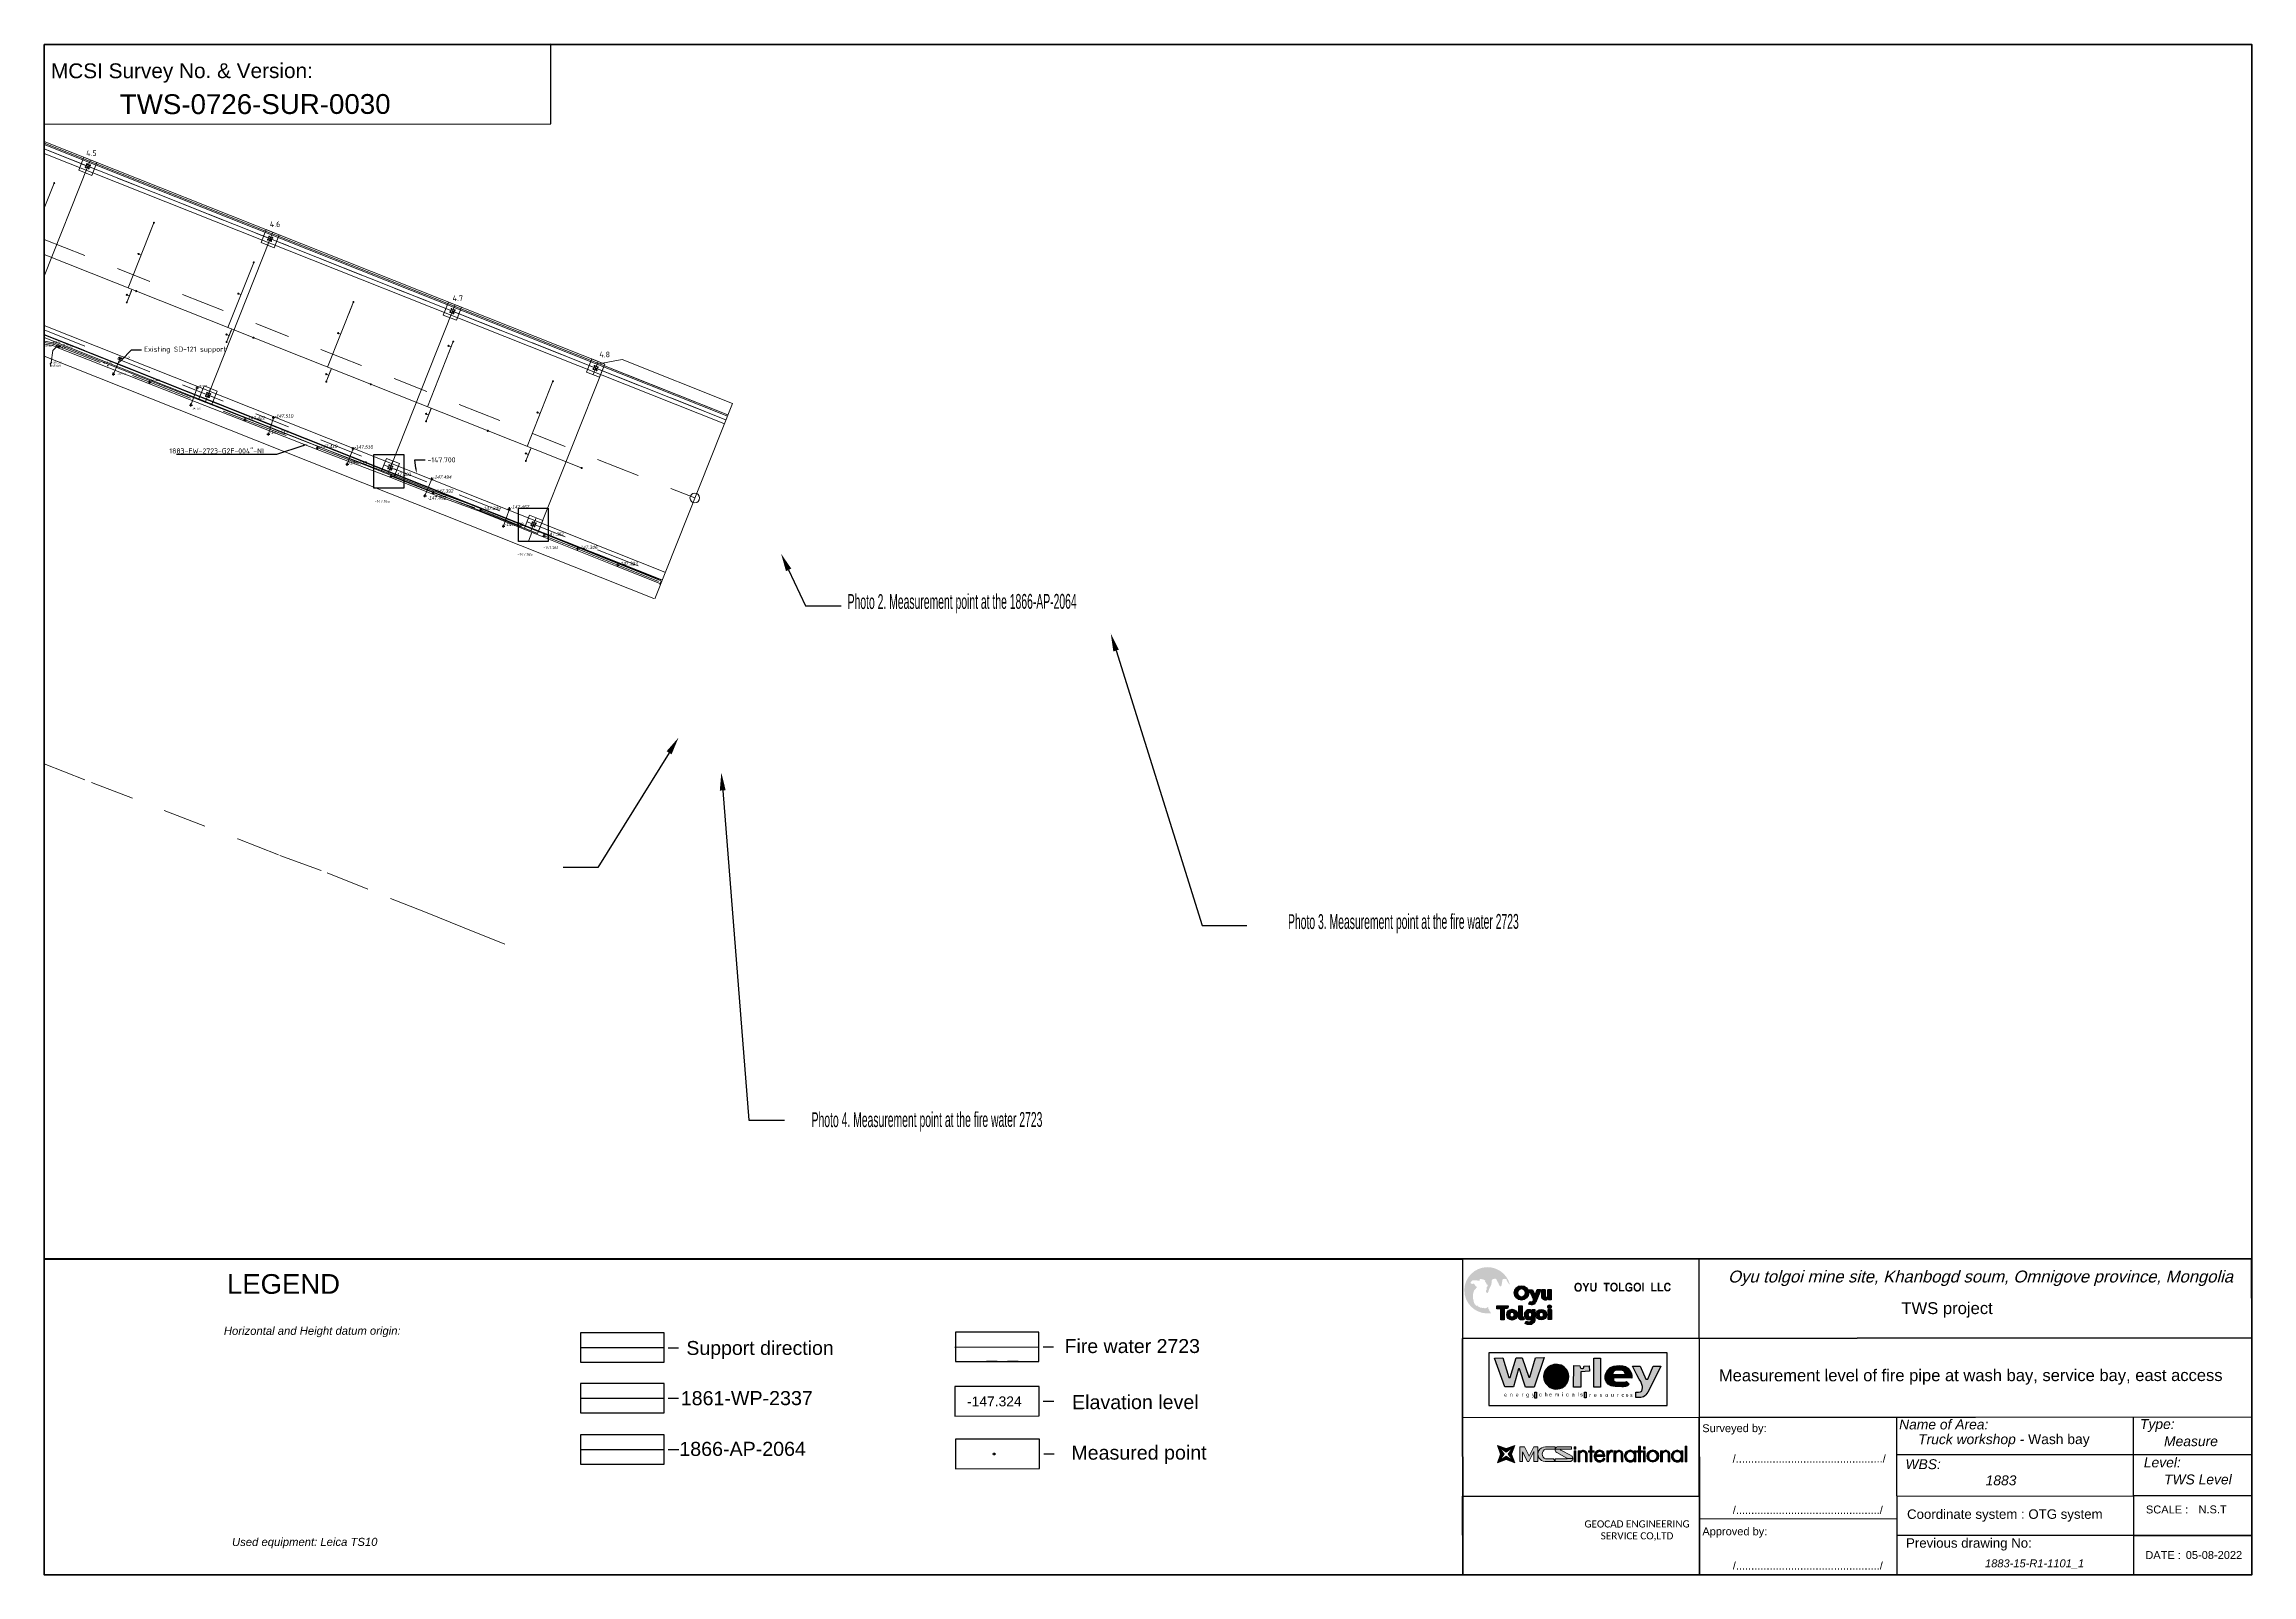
# Paper-space layout 'Landscape' of a CAD drawing. Extents: x 0.5 to 22.7, y 0.6 to 16.
# The model-space entities are those that its viewports show. They can reach past a viewport. Long polylines and large blocks are cut down to what shows.
import ezdxf
from ezdxf import colors
from ezdxf.entities.mleader import LeaderData, LeaderLine
from ezdxf.enums import TextEntityAlignment as Align
from ezdxf.math import Vec2, Vec3

# ---------------------------------------------------------------- set-up
doc = ezdxf.new("R2010")
doc.units = 0
doc.header["$LTSCALE"] = 0.1
doc.header["$PDMODE"] = 33
doc.header["$PDSIZE"] = 0.02
for name, pattern in [('1', [0]), ('ACAD_ISO08W100', [36, 24, -3, 6, -3]), ('CENTER', [2, 1.25, -0.25, 0.25, -0.25]), ('SOLID_LINE', [0])]:
    doc.linetypes.add(name, pattern=pattern)
for name, color, linetype in [('000__anker', 6, 'Continuous'), ('1', 7, 'Continuous'), ('Center line', 200, 'Continuous'), ('Fire water line', 1, '1'), ('N.C.J', 7, 'Continuous'), ('picket', 7, 'Continuous'), ('Pipe support', 41, 'Continuous'), ('point', 3, 'Continuous'), ('PVC LINE', 7, '1'), ('SHEET', 7, 'Continuous'), ('SLAB', 7, 'Continuous'), ('SUPPORT LINE', 7, '1'), ('viewport', 7, '1'), ('Отметка', 7, 'Continuous')]:
    doc.layers.add(name, color=color, linetype=linetype)
doc.layers.add('NTHPOINT', color=4, linetype='Continuous', lineweight=35)
doc.layers.add('PDF_DIGITAL_SIGNATURE', color=7, linetype='Continuous', true_color=0x212c6a)
doc.styles.add('000', font='isocp.shx', dxfattribs={"height": 0.1, "bigfont": 'bigfont.shx'})
doc.styles.add('ARIAL', font='arial.ttf')
doc.styles.add('Geocad', font='ariali.ttf', dxfattribs={"height": 0.12})
doc.styles.add('Legend', font='calibri.ttf')
doc.styles.get("Standard").update_dxf_attribs({"font": 'isocp.shx'})
doc.dimstyles.get("Standard").update_dxf_attribs({"dimtxt": 0.18, "dimasz": 0.18, "dimexe": 0.18, "dimexo": 0.0625, "dimgap": 0.09, "dimtad": 0, "dimtih": 1, "dimtoh": 1, "dimdec": 4, "dimzin": 0, "dimdsep": 46, "dimtxsty": 'Standard', "dimcen": 0.09, "dimadec": 0, "dimazin": 0, "dimtfac": 1, "dimtdec": 4, "dimtofl": 0, "dimtmove": 0, "dimatfit": 3, "dimfxl": 1, "dimtolj": 1, "dimtzin": 0, "dimarcsym": 0})

# ---------------------------------------------------------------- blocks, each defined once
blk = doc.blocks.new('MCSi')
at = {"layer": 'PDF_DIGITAL_SIGNATURE', "linetype": 'Continuous', "transparency": 33554559}
h = blk.add_hatch(color=256, dxfattribs=at)
h.paths.add_polyline_path([(15.3164, 1.7174), (15.3161, 1.7184), (15.3149, 1.7215), (15.3164, 1.7256), (15.3167, 1.7263), (15.3147, 1.7256), (15.3118, 1.7246), (15.309, 1.7256), (15.307, 1.7263), (15.3073, 1.7256), (15.3076, 1.7246), (15.3087, 1.7215), (15.3073, 1.7174), (15.307, 1.7166), (15.309, 1.7174), (15.3118, 1.7184), (15.3147, 1.7174), (15.3167, 1.7166)])
h.paths.add_polyline_path([(15.316, 1.7174), (15.3146, 1.7184), (15.3118, 1.7203), (15.3091, 1.7184), (15.3077, 1.7174), (15.3107, 1.7215), (15.3084, 1.7246), (15.3077, 1.7256), (15.3091, 1.7246), (15.3118, 1.7226), (15.3146, 1.7246), (15.316, 1.7256), (15.313, 1.7215), (15.3152, 1.7184)], flags=0)
at = {"layer": 'PDF_DIGITAL_SIGNATURE', "linetype": 'Continuous', "true_color": 0x960c4b, "transparency": 33554559}
h = blk.add_hatch(color=234, dxfattribs=at)
h.paths.add_polyline_path([(15.3398, 1.7246), (15.3397, 1.7243), (15.3397, 1.7241), (15.3397, 1.7241), (15.3397, 1.7236), (15.3398, 1.7233), (15.3399, 1.723), (15.3401, 1.7227), (15.3403, 1.7225), (15.3406, 1.7223), (15.3438, 1.7206), (15.3442, 1.7204), (15.3446, 1.7201), (15.3451, 1.7199), (15.3457, 1.7196), (15.3463, 1.7192), (15.3463, 1.7192), (15.3464, 1.7191), (15.3465, 1.7191), (15.3465, 1.7189), (15.3464, 1.7188), (15.3464, 1.7187), (15.3463, 1.7187), (15.3463, 1.7187), (15.3397, 1.7187), (15.3397, 1.7172), (15.3479, 1.7172), (15.3482, 1.7173), (15.3485, 1.7174), (15.3488, 1.7175), (15.3491, 1.7177), (15.3493, 1.718), (15.3495, 1.7183), (15.3496, 1.7187), (15.3496, 1.7188), (15.3496, 1.7189), (15.3496, 1.7191), (15.3496, 1.7192), (15.3496, 1.7192), (15.3495, 1.7196), (15.3494, 1.7199), (15.3492, 1.7201), (15.349, 1.7204), (15.3487, 1.7206), (15.3455, 1.7223), (15.3451, 1.7225), (15.3447, 1.7227), (15.3441, 1.723), (15.3436, 1.7233), (15.3429, 1.7236), (15.3428, 1.7237), (15.3427, 1.7238), (15.3426, 1.7238), (15.3426, 1.7239), (15.3426, 1.7239), (15.3426, 1.724), (15.3426, 1.7241), (15.3426, 1.7241), (15.3428, 1.7242), (15.3428, 1.7242), (15.3429, 1.7243), (15.349, 1.7243), (15.349, 1.7256), (15.3415, 1.7256), (15.3411, 1.7256), (15.3408, 1.7255), (15.3405, 1.7254), (15.3402, 1.7251), (15.34, 1.7249)])
h.paths.add_polyline_path([(15.3298, 1.7256), (15.3276, 1.7256), (15.3262, 1.7229), (15.3262, 1.7228), (15.3249, 1.7203), (15.3237, 1.7228), (15.3222, 1.7256), (15.3196, 1.7256), (15.3196, 1.7172), (15.3211, 1.7172), (15.3211, 1.7228), (15.3223, 1.7203), (15.3239, 1.7172), (15.3248, 1.7172), (15.3264, 1.7203), (15.3275, 1.7228), (15.3276, 1.7229), (15.3276, 1.7172), (15.3298, 1.7172), (15.3298, 1.7212), (15.3298, 1.721), (15.3298, 1.7207), (15.3299, 1.7202), (15.33, 1.7202), (15.3302, 1.7197), (15.3302, 1.7195), (15.3304, 1.7193), (15.3306, 1.7189), (15.3306, 1.7189), (15.3308, 1.7187), (15.3311, 1.7183), (15.3318, 1.7179), (15.3325, 1.7175), (15.3332, 1.7173), (15.334, 1.7172), (15.3397, 1.7172), (15.3397, 1.7173), (15.3395, 1.7175), (15.3393, 1.7179), (15.339, 1.7183), (15.3387, 1.7187), (15.3342, 1.7187), (15.3338, 1.7189), (15.3337, 1.7189), (15.3333, 1.7193), (15.333, 1.7195), (15.3329, 1.7197), (15.3326, 1.7202), (15.3326, 1.7202), (15.3324, 1.7207), (15.3323, 1.721), (15.3323, 1.7212), (15.3323, 1.7218), (15.3324, 1.7223), (15.3326, 1.7228), (15.3329, 1.7233), (15.3333, 1.7237), (15.3335, 1.7239), (15.3337, 1.724), (15.3342, 1.7243), (15.3397, 1.7243), (15.3397, 1.7256), (15.3339, 1.7256), (15.3331, 1.7255), (15.3324, 1.7253), (15.3317, 1.725), (15.3311, 1.7245), (15.3309, 1.7243), (15.3307, 1.724), (15.3306, 1.7239), (15.3305, 1.7237), (15.3302, 1.7233), (15.3302, 1.7233), (15.33, 1.7228), (15.3299, 1.7225), (15.3299, 1.7223), (15.3298, 1.7218)])
at = {"layer": 'PDF_DIGITAL_SIGNATURE', "linetype": 'Continuous', "transparency": 33554559}
for points in [[(15.3514, 1.7256), (15.3504, 1.7256), (15.3504, 1.7243), (15.3514, 1.7243)], [(15.3514, 1.7234), (15.3504, 1.7234), (15.3504, 1.7171), (15.3514, 1.7171)], [(15.3559, 1.7237), (15.3556, 1.7237), (15.3552, 1.7237), (15.3549, 1.7236), (15.3548, 1.7236), (15.3545, 1.7235), (15.3545, 1.7234), (15.3542, 1.7233), (15.3542, 1.7232), (15.354, 1.723), (15.3539, 1.723), (15.3538, 1.7229), (15.3537, 1.7228), (15.3537, 1.7228), (15.3537, 1.7227), (15.3537, 1.7234), (15.3527, 1.7234), (15.3527, 1.7171), (15.3537, 1.7171), (15.3537, 1.7212), (15.3538, 1.7215), (15.3539, 1.7218), (15.3542, 1.7223), (15.3545, 1.7225), (15.3547, 1.7227), (15.3549, 1.7227), (15.3549, 1.7228), (15.355, 1.7228), (15.3552, 1.7229), (15.3558, 1.7229), (15.356, 1.7228), (15.3561, 1.7228), (15.3563, 1.7227), (15.3565, 1.7225), (15.3565, 1.7224), (15.3567, 1.7223), (15.3568, 1.7221), (15.3568, 1.7221), (15.3569, 1.7218), (15.3569, 1.7171), (15.3578, 1.7171), (15.3578, 1.7218), (15.3578, 1.7218), (15.3578, 1.7221), (15.3577, 1.7221), (15.3577, 1.7223), (15.3576, 1.7224), (15.3576, 1.7225), (15.3575, 1.7227), (15.3574, 1.7228), (15.3574, 1.7228), (15.3573, 1.7229), (15.3573, 1.7229), (15.3572, 1.723), (15.3572, 1.723), (15.3569, 1.7232), (15.3569, 1.7233), (15.3566, 1.7234), (15.3566, 1.7235), (15.3563, 1.7236), (15.3559, 1.7237)], [(15.3605, 1.7259), (15.3595, 1.7259), (15.3595, 1.7234), (15.3585, 1.7234), (15.3585, 1.7225), (15.3595, 1.7225), (15.3595, 1.7171), (15.3605, 1.7171), (15.3605, 1.7225), (15.3617, 1.7225), (15.3617, 1.7234), (15.3605, 1.7234)], [(15.3717, 1.7237), (15.3714, 1.7237), (15.3712, 1.7236), (15.3712, 1.7236), (15.3709, 1.7235), (15.3708, 1.7234), (15.3707, 1.7233), (15.3704, 1.723), (15.3701, 1.7227), (15.37, 1.7227), (15.3699, 1.7225), (15.3699, 1.7224), (15.3699, 1.7234), (15.3689, 1.7234), (15.3689, 1.7171), (15.3699, 1.7171), (15.3699, 1.7206), (15.37, 1.7211), (15.3702, 1.7215), (15.3704, 1.7219), (15.3707, 1.7222), (15.3709, 1.7225), (15.3712, 1.7227), (15.3714, 1.7227), (15.3717, 1.7227), (15.3718, 1.7227), (15.3721, 1.7225), (15.3722, 1.7227), (15.3722, 1.7227), (15.3722, 1.7227), (15.3723, 1.723), (15.3723, 1.7233), (15.3724, 1.7234), (15.3722, 1.7235), (15.3719, 1.7236), (15.3719, 1.7236)], [(15.3762, 1.7237), (15.3758, 1.7237), (15.3755, 1.7237), (15.3751, 1.7236), (15.3748, 1.7235), (15.3748, 1.7234), (15.3745, 1.7233), (15.3744, 1.7232), (15.3742, 1.723), (15.3742, 1.723), (15.3741, 1.7229), (15.374, 1.7229), (15.374, 1.7228), (15.374, 1.7228), (15.374, 1.7234), (15.3729, 1.7234), (15.3729, 1.7171), (15.374, 1.7171), (15.374, 1.7212), (15.374, 1.7215), (15.3741, 1.7218), (15.3743, 1.722), (15.3745, 1.7223), (15.3748, 1.7225), (15.375, 1.7227), (15.3752, 1.7228), (15.3753, 1.7228), (15.3755, 1.7229), (15.376, 1.7229), (15.3763, 1.7228), (15.3764, 1.7228), (15.3766, 1.7227), (15.3768, 1.7225), (15.3768, 1.7224), (15.3769, 1.7223), (15.377, 1.7221), (15.3771, 1.7221), (15.3771, 1.7218), (15.3771, 1.7171), (15.3781, 1.7171), (15.3781, 1.7214), (15.3781, 1.7218), (15.3781, 1.7218), (15.378, 1.7221), (15.378, 1.7221), (15.378, 1.7223), (15.3778, 1.7225), (15.3777, 1.7227), (15.3777, 1.7228), (15.3777, 1.7228), (15.3776, 1.7229), (15.3775, 1.723), (15.3775, 1.723), (15.3772, 1.7232), (15.3772, 1.7233), (15.3769, 1.7234), (15.3768, 1.7235), (15.3766, 1.7236), (15.3765, 1.7236)], [(15.388, 1.7259), (15.387, 1.7259), (15.387, 1.7234), (15.386, 1.7234), (15.386, 1.7225), (15.387, 1.7225), (15.387, 1.7171), (15.388, 1.7171), (15.388, 1.7225), (15.3892, 1.7225), (15.3892, 1.7234), (15.388, 1.7234)], [(15.3907, 1.7256), (15.3897, 1.7256), (15.3897, 1.7243), (15.3907, 1.7243)], [(15.3907, 1.7234), (15.3897, 1.7234), (15.3897, 1.7171), (15.3907, 1.7171)], [(15.4027, 1.7237), (15.4024, 1.7237), (15.402, 1.7237), (15.4017, 1.7236), (15.4016, 1.7236), (15.4013, 1.7235), (15.4013, 1.7234), (15.401, 1.7233), (15.401, 1.7232), (15.4007, 1.723), (15.4007, 1.723), (15.4006, 1.7229), (15.4006, 1.7229), (15.4005, 1.7228), (15.4005, 1.7228), (15.4005, 1.7234), (15.3994, 1.7234), (15.3994, 1.7171), (15.4005, 1.7171), (15.4005, 1.7212), (15.4006, 1.7215), (15.4007, 1.7218), (15.4008, 1.722), (15.4011, 1.7223), (15.4013, 1.7225), (15.4015, 1.7227), (15.4017, 1.7227), (15.4017, 1.7228), (15.4018, 1.7228), (15.4021, 1.7229), (15.4026, 1.7229), (15.4028, 1.7228), (15.4029, 1.7228), (15.4031, 1.7227), (15.4033, 1.7225), (15.4033, 1.7224), (15.4035, 1.7223), (15.4036, 1.7221), (15.4036, 1.7221), (15.4037, 1.7218), (15.4037, 1.7171), (15.4047, 1.7171), (15.4047, 1.7214), (15.4046, 1.7218), (15.4046, 1.7218), (15.4046, 1.7221), (15.4046, 1.7221), (15.4045, 1.7223), (15.4044, 1.7225), (15.4043, 1.7227), (15.4042, 1.7228), (15.4041, 1.7229), (15.404, 1.723), (15.404, 1.723), (15.4037, 1.7232), (15.4037, 1.7233), (15.4034, 1.7234), (15.4034, 1.7235), (15.4031, 1.7236), (15.403, 1.7236)], [(15.4143, 1.7259), (15.4133, 1.7259), (15.4133, 1.7171), (15.4143, 1.7171)]]:
    blk.add_hatch(color=256, dxfattribs=at).paths.add_polyline_path(points)
h = blk.add_hatch(color=256, dxfattribs=at)
h.paths.add_polyline_path([(15.3678, 1.7206), (15.3678, 1.721), (15.3678, 1.7211), (15.3677, 1.7213), (15.3676, 1.7216), (15.3676, 1.7217), (15.3674, 1.7222), (15.3673, 1.7222), (15.3672, 1.7225), (15.3671, 1.7226), (15.3668, 1.7229), (15.3667, 1.723), (15.3665, 1.7232), (15.3663, 1.7233), (15.366, 1.7235), (15.3659, 1.7236), (15.3655, 1.7237), (15.365, 1.7238), (15.3645, 1.7238), (15.3642, 1.7237), (15.364, 1.7237), (15.3637, 1.7236), (15.3636, 1.7235), (15.3633, 1.7233), (15.3631, 1.7232), (15.3629, 1.723), (15.3627, 1.7229), (15.3627, 1.7228), (15.3627, 1.7228), (15.3626, 1.7227), (15.3624, 1.7225), (15.3624, 1.7225), (15.3623, 1.7222), (15.3622, 1.7221), (15.3621, 1.7219), (15.3619, 1.7216), (15.3619, 1.7213), (15.3618, 1.7211), (15.3618, 1.721), (15.3618, 1.7206), (15.3618, 1.72), (15.3618, 1.7197), (15.3619, 1.7194), (15.3619, 1.7193), (15.362, 1.7189), (15.3623, 1.7183), (15.3625, 1.7181), (15.3625, 1.718), (15.3626, 1.7179), (15.3627, 1.7178), (15.3627, 1.7178), (15.3627, 1.7178), (15.3628, 1.7176), (15.3629, 1.7176), (15.3631, 1.7174), (15.3633, 1.7173), (15.3634, 1.7173), (15.3636, 1.7171), (15.3637, 1.7171), (15.3639, 1.717), (15.3642, 1.7169), (15.3645, 1.7169), (15.3651, 1.7169), (15.3654, 1.7169), (15.3656, 1.717), (15.3658, 1.717), (15.366, 1.7171), (15.3661, 1.7171), (15.3664, 1.7173), (15.3665, 1.7173), (15.3668, 1.7174), (15.367, 1.7176), (15.3671, 1.7176), (15.3673, 1.7179), (15.3674, 1.7181), (15.3676, 1.7182), (15.3676, 1.7183), (15.3677, 1.7185), (15.3678, 1.7186), (15.3679, 1.7188), (15.3677, 1.7189), (15.3677, 1.7189), (15.3671, 1.7193), (15.3669, 1.7189), (15.3669, 1.7188), (15.3667, 1.7186), (15.3666, 1.7185), (15.3664, 1.7183), (15.3663, 1.7182), (15.3661, 1.7181), (15.3658, 1.7179), (15.3658, 1.7179), (15.3654, 1.7178), (15.365, 1.7178), (15.3647, 1.7178), (15.3646, 1.7178), (15.3642, 1.7179), (15.364, 1.718), (15.3636, 1.7183), (15.3635, 1.7184), (15.3633, 1.7186), (15.3631, 1.7189), (15.363, 1.7189), (15.3629, 1.7193), (15.3628, 1.7194), (15.3628, 1.7197), (15.3628, 1.72), (15.3627, 1.7201), (15.3678, 1.7201)])
h.paths.add_polyline_path([(15.363, 1.721), (15.363, 1.7213), (15.3631, 1.7216), (15.3631, 1.7216), (15.3633, 1.7219), (15.3635, 1.7222), (15.3637, 1.7225), (15.3638, 1.7225), (15.3641, 1.7227), (15.3644, 1.7228), (15.3647, 1.7228), (15.3651, 1.7228), (15.3654, 1.7228), (15.3657, 1.7227), (15.3658, 1.7226), (15.366, 1.7225), (15.3663, 1.7222), (15.3665, 1.7219), (15.3666, 1.7217), (15.3667, 1.7216), (15.3668, 1.7213), (15.3668, 1.7211), (15.3668, 1.721)], flags=0)
h = blk.add_hatch(color=256, dxfattribs=at)
h.paths.add_polyline_path([(15.3795, 1.7185), (15.3795, 1.7184), (15.3797, 1.7182), (15.3799, 1.718), (15.38, 1.7179), (15.3802, 1.7176), (15.3803, 1.7175), (15.3805, 1.7174), (15.3806, 1.7173), (15.3809, 1.7171), (15.3811, 1.7171), (15.3813, 1.717), (15.3816, 1.7169), (15.3817, 1.7169), (15.3821, 1.7169), (15.3826, 1.7169), (15.3828, 1.7169), (15.3829, 1.7169), (15.3832, 1.717), (15.3834, 1.7171), (15.3835, 1.7171), (15.3838, 1.7173), (15.3839, 1.7174), (15.3841, 1.7176), (15.3843, 1.7178), (15.3844, 1.718), (15.3845, 1.718), (15.3845, 1.7171), (15.3854, 1.7171), (15.3854, 1.7234), (15.3845, 1.7234), (15.3845, 1.7226), (15.3844, 1.7227), (15.3842, 1.7229), (15.3841, 1.723), (15.3839, 1.7232), (15.3838, 1.7233), (15.3835, 1.7235), (15.3834, 1.7236), (15.3832, 1.7236), (15.3829, 1.7237), (15.3828, 1.7237), (15.3826, 1.7238), (15.3821, 1.7238), (15.3817, 1.7237), (15.3816, 1.7237), (15.3813, 1.7236), (15.3811, 1.7236), (15.3809, 1.7235), (15.3806, 1.7233), (15.3805, 1.7232), (15.3803, 1.7231), (15.3802, 1.723), (15.3799, 1.7227), (15.3798, 1.7225), (15.3795, 1.7222), (15.3795, 1.7222), (15.3794, 1.7219), (15.3792, 1.7216), (15.3791, 1.721), (15.379, 1.7209), (15.379, 1.7206), (15.379, 1.7203), (15.379, 1.7197), (15.379, 1.7197), (15.3791, 1.7193), (15.3792, 1.7191), (15.3793, 1.7188)])
h.paths.add_polyline_path([(15.3807, 1.7185), (15.3804, 1.7188), (15.3803, 1.7191), (15.3802, 1.7193), (15.38, 1.7197), (15.38, 1.7197), (15.38, 1.7203), (15.38, 1.7206), (15.38, 1.7209), (15.38, 1.721), (15.3802, 1.7214), (15.3804, 1.7219), (15.3807, 1.7222), (15.3807, 1.7222), (15.381, 1.7225), (15.3814, 1.7227), (15.3818, 1.7228), (15.3823, 1.7229), (15.3827, 1.7228), (15.383, 1.7227), (15.3834, 1.7225), (15.3837, 1.7223), (15.384, 1.722), (15.3842, 1.7216), (15.3844, 1.7212), (15.3845, 1.7208), (15.3845, 1.7199), (15.3844, 1.7195), (15.3842, 1.7191), (15.384, 1.7187), (15.3837, 1.7184), (15.3834, 1.7182), (15.383, 1.718), (15.3827, 1.7179), (15.3823, 1.7178), (15.382, 1.7179), (15.3818, 1.7179), (15.3814, 1.718), (15.381, 1.7182), (15.3808, 1.7184)], flags=0)
h = blk.add_hatch(color=256, dxfattribs=at)
h.paths.add_polyline_path([(15.3971, 1.7176), (15.3974, 1.7178), (15.3974, 1.7179), (15.3976, 1.718), (15.3976, 1.7181), (15.3978, 1.7183), (15.3979, 1.7185), (15.398, 1.7186), (15.3981, 1.7189), (15.3982, 1.7191), (15.3983, 1.7193), (15.3984, 1.7197), (15.3984, 1.7197), (15.3984, 1.7201), (15.3985, 1.7203), (15.3984, 1.7206), (15.3984, 1.721), (15.3984, 1.721), (15.3983, 1.7214), (15.3982, 1.7216), (15.3981, 1.7218), (15.398, 1.7221), (15.3979, 1.7221), (15.3978, 1.7224), (15.3976, 1.7226), (15.3976, 1.7227), (15.3974, 1.7228), (15.3971, 1.7231), (15.3966, 1.7234), (15.396, 1.7237), (15.3953, 1.7238), (15.3947, 1.7238), (15.3941, 1.7237), (15.3935, 1.7234), (15.3929, 1.7231), (15.3927, 1.7229), (15.3926, 1.7228), (15.3925, 1.7227), (15.3924, 1.7226), (15.3922, 1.7224), (15.3921, 1.7221), (15.3921, 1.7221), (15.3919, 1.7218), (15.3918, 1.7216), (15.3917, 1.7214), (15.3916, 1.721), (15.3916, 1.721), (15.3916, 1.7206), (15.3916, 1.7201), (15.3916, 1.7197), (15.3916, 1.7197), (15.3917, 1.7193), (15.3918, 1.7191), (15.3919, 1.7189), (15.3921, 1.7186), (15.3921, 1.7185), (15.3922, 1.7183), (15.3924, 1.7181), (15.3925, 1.718), (15.3926, 1.7179), (15.3927, 1.7178), (15.3929, 1.7176), (15.3935, 1.7173), (15.3941, 1.717), (15.3947, 1.7169), (15.3953, 1.7169), (15.396, 1.717), (15.3966, 1.7173)])
h.paths.add_polyline_path([(15.3948, 1.7178), (15.3944, 1.7179), (15.3941, 1.718), (15.394, 1.7181), (15.3936, 1.7183), (15.3933, 1.7185), (15.3933, 1.7186), (15.393, 1.7189), (15.3929, 1.7191), (15.3928, 1.7193), (15.3927, 1.7197), (15.3927, 1.7197), (15.3927, 1.7201), (15.3927, 1.7206), (15.3927, 1.721), (15.3927, 1.721), (15.3928, 1.7214), (15.3929, 1.7216), (15.393, 1.7218), (15.3933, 1.7221), (15.3933, 1.7221), (15.3936, 1.7224), (15.394, 1.7226), (15.3941, 1.7227), (15.3944, 1.7228), (15.3948, 1.7229), (15.3952, 1.7229), (15.3956, 1.7228), (15.3959, 1.7227), (15.396, 1.7226), (15.3964, 1.7224), (15.3967, 1.7221), (15.397, 1.7218), (15.3971, 1.7216), (15.3972, 1.7214), (15.3973, 1.721), (15.3973, 1.721), (15.3973, 1.7206), (15.3973, 1.7201), (15.3973, 1.7197), (15.3973, 1.7197), (15.3972, 1.7193), (15.3971, 1.7191), (15.397, 1.7189), (15.3967, 1.7186), (15.3964, 1.7183), (15.396, 1.7181), (15.3959, 1.718), (15.3956, 1.7179), (15.3952, 1.7178)], flags=0)
h = blk.add_hatch(color=256, dxfattribs=at)
h.paths.add_polyline_path([(15.4061, 1.7185), (15.4061, 1.7184), (15.4063, 1.7182), (15.4065, 1.718), (15.4066, 1.7179), (15.4068, 1.7176), (15.4069, 1.7175), (15.4071, 1.7174), (15.4072, 1.7173), (15.4075, 1.7171), (15.4077, 1.7171), (15.4079, 1.717), (15.4082, 1.7169), (15.4083, 1.7169), (15.4087, 1.7169), (15.4092, 1.7169), (15.4094, 1.7169), (15.4095, 1.7169), (15.4098, 1.717), (15.41, 1.7171), (15.4101, 1.7171), (15.4104, 1.7173), (15.4105, 1.7174), (15.4107, 1.7176), (15.4109, 1.7178), (15.411, 1.718), (15.4111, 1.718), (15.4111, 1.7171), (15.412, 1.7171), (15.412, 1.7234), (15.4111, 1.7234), (15.4111, 1.7226), (15.411, 1.7227), (15.4108, 1.7229), (15.4107, 1.723), (15.4105, 1.7232), (15.4104, 1.7233), (15.4101, 1.7235), (15.41, 1.7236), (15.4098, 1.7236), (15.4095, 1.7237), (15.4094, 1.7237), (15.4092, 1.7238), (15.4087, 1.7238), (15.4083, 1.7237), (15.4082, 1.7237), (15.4079, 1.7236), (15.4077, 1.7236), (15.4075, 1.7235), (15.4072, 1.7233), (15.4071, 1.7232), (15.4069, 1.7231), (15.4068, 1.723), (15.4065, 1.7227), (15.4064, 1.7225), (15.4061, 1.7222), (15.4061, 1.7222), (15.406, 1.7219), (15.4058, 1.7216), (15.4057, 1.721), (15.4056, 1.7209), (15.4056, 1.7206), (15.4056, 1.7203), (15.4056, 1.7197), (15.4056, 1.7197), (15.4057, 1.7193), (15.4058, 1.7191), (15.4059, 1.7188)])
h.paths.add_polyline_path([(15.4073, 1.7185), (15.407, 1.7188), (15.4069, 1.7191), (15.4067, 1.7193), (15.4066, 1.7197), (15.4066, 1.7197), (15.4066, 1.7203), (15.4066, 1.7206), (15.4066, 1.7209), (15.4066, 1.721), (15.4067, 1.7214), (15.407, 1.7219), (15.4073, 1.7222), (15.4073, 1.7222), (15.4076, 1.7225), (15.408, 1.7227), (15.4084, 1.7228), (15.4089, 1.7229), (15.4093, 1.7228), (15.4096, 1.7227), (15.41, 1.7225), (15.4103, 1.7223), (15.4106, 1.722), (15.4108, 1.7216), (15.411, 1.7212), (15.4111, 1.7208), (15.4111, 1.7199), (15.411, 1.7195), (15.4108, 1.7191), (15.4106, 1.7187), (15.4103, 1.7184), (15.41, 1.7182), (15.4096, 1.718), (15.4093, 1.7179), (15.4089, 1.7178), (15.4085, 1.7179), (15.4084, 1.7179), (15.408, 1.718), (15.4076, 1.7182), (15.4074, 1.7184)], flags=0)
at = {"layer": 'PDF_DIGITAL_SIGNATURE', "linetype": 'Continuous', "lineweight": 0}
for points in [[(15.3087, 1.7215), (15.307, 1.7263), (15.3118, 1.7246), (15.3167, 1.7263), (15.3149, 1.7215), (15.3167, 1.7166), (15.3118, 1.7184), (15.307, 1.7166)], [(15.3107, 1.7215), (15.3077, 1.7256), (15.3118, 1.7226), (15.316, 1.7256), (15.313, 1.7215), (15.316, 1.7174), (15.3118, 1.7203), (15.3077, 1.7174)], [(15.3504, 1.7256), (15.3514, 1.7256), (15.3514, 1.7243), (15.3504, 1.7243)], [(15.3504, 1.7234), (15.3514, 1.7234), (15.3514, 1.7171), (15.3504, 1.7171)], [(15.3537, 1.7227), (15.354, 1.7231), (15.3543, 1.7234), (15.3548, 1.7236), (15.3552, 1.7237), (15.3558, 1.7237), (15.3562, 1.7236), (15.3566, 1.7234), (15.357, 1.7232), (15.3573, 1.7228), (15.3576, 1.7224), (15.3578, 1.722), (15.3578, 1.7215), (15.3578, 1.7214), (15.3578, 1.7212), (15.3578, 1.7207), (15.3578, 1.7199), (15.3578, 1.7181), (15.3578, 1.7172), (15.3578, 1.7171), (15.3578, 1.7171), (15.3578, 1.7171), (15.3577, 1.7171), (15.3573, 1.7171), (15.3569, 1.7171), (15.3569, 1.719), (15.3569, 1.721), (15.3569, 1.7214), (15.3569, 1.7217), (15.3569, 1.7218), (15.3569, 1.7219), (15.3567, 1.7221), (15.3565, 1.7224), (15.3563, 1.7227), (15.356, 1.7228), (15.3557, 1.7229), (15.3554, 1.7229), (15.355, 1.7228), (15.3547, 1.7227), (15.3544, 1.7224), (15.3541, 1.7221), (15.3539, 1.7218), (15.3537, 1.7215), (15.3537, 1.7213), (15.3537, 1.7212), (15.3537, 1.7211), (15.3537, 1.7209), (15.3537, 1.7175), (15.3537, 1.7171), (15.3536, 1.7171), (15.3534, 1.7171), (15.3529, 1.7171), (15.3527, 1.7171), (15.3527, 1.7171), (15.3527, 1.7172), (15.3527, 1.7179), (15.3527, 1.7205), (15.3527, 1.7231), (15.3527, 1.7234), (15.3527, 1.7234), (15.3528, 1.7234), (15.353, 1.7234), (15.3534, 1.7234), (15.3536, 1.7234), (15.3537, 1.7234), (15.3537, 1.7234), (15.3537, 1.7233)], [(15.3585, 1.7234), (15.3595, 1.7234), (15.3595, 1.7259), (15.3605, 1.7259), (15.3605, 1.7234), (15.3617, 1.7234), (15.3617, 1.7225), (15.3605, 1.7225), (15.3605, 1.7171), (15.3595, 1.7171), (15.3595, 1.7225), (15.3585, 1.7225)], [(15.3678, 1.7201), (15.3678, 1.7207), (15.3677, 1.7213), (15.3675, 1.7219), (15.3672, 1.7225), (15.3668, 1.7229), (15.3663, 1.7233), (15.3659, 1.7236), (15.3653, 1.7237), (15.3648, 1.7238), (15.3642, 1.7237), (15.3636, 1.7235), (15.3631, 1.7232), (15.3627, 1.7228), (15.3623, 1.7224), (15.3621, 1.7219), (15.3619, 1.7212), (15.3618, 1.7206), (15.3618, 1.72), (15.3619, 1.7193), (15.3621, 1.7187), (15.3623, 1.7182), (15.3627, 1.7178), (15.3632, 1.7174), (15.3637, 1.7171), (15.3642, 1.7169), (15.3648, 1.7169), (15.3654, 1.7169), (15.3656, 1.717), (15.3658, 1.717), (15.3658, 1.717), (15.3663, 1.7172), (15.3668, 1.7175), (15.3673, 1.7179), (15.3677, 1.7184), (15.3678, 1.7186), (15.3679, 1.7187), (15.3679, 1.7188), (15.3679, 1.7188), (15.3676, 1.719), (15.3673, 1.7192), (15.3672, 1.7193), (15.3671, 1.7193), (15.3671, 1.7193), (15.3671, 1.7192), (15.367, 1.7191), (15.3668, 1.7187), (15.3665, 1.7184), (15.3662, 1.7181), (15.3658, 1.7179), (15.3654, 1.7178), (15.365, 1.7178), (15.3646, 1.7178), (15.3642, 1.7179), (15.3638, 1.7181), (15.3635, 1.7184), (15.3632, 1.7187), (15.363, 1.7191), (15.3628, 1.7195), (15.3628, 1.7199), (15.3627, 1.7201), (15.3628, 1.7201), (15.3628, 1.7201), (15.363, 1.7201), (15.3632, 1.7201), (15.3641, 1.7201)], [(15.3699, 1.7224), (15.3699, 1.7231), (15.3699, 1.7233), (15.3699, 1.7234), (15.3699, 1.7234), (15.3698, 1.7234), (15.3695, 1.7234), (15.3691, 1.7234), (15.3689, 1.7234), (15.3689, 1.7234), (15.3689, 1.7234), (15.3689, 1.7233), (15.3689, 1.7227), (15.3689, 1.7183), (15.3689, 1.7171), (15.3689, 1.7171), (15.3689, 1.7171), (15.3689, 1.7171), (15.369, 1.7171), (15.3694, 1.7171), (15.3698, 1.7171), (15.3699, 1.7171), (15.3699, 1.7171), (15.3699, 1.7173), (15.3699, 1.7179), (15.3699, 1.7204), (15.3699, 1.7206), (15.3699, 1.7207), (15.3699, 1.7208), (15.37, 1.7211), (15.3703, 1.7217), (15.3705, 1.722), (15.3707, 1.7222), (15.3709, 1.7224), (15.371, 1.7225), (15.3712, 1.7227), (15.3714, 1.7227), (15.3716, 1.7227), (15.3717, 1.7227), (15.372, 1.7225), (15.3721, 1.7225), (15.3721, 1.7225), (15.3721, 1.7226), (15.3722, 1.7229), (15.3723, 1.7233), (15.3724, 1.7234), (15.3723, 1.7234), (15.3719, 1.7236), (15.3719, 1.7236), (15.3718, 1.7237), (15.3716, 1.7237), (15.3713, 1.7237), (15.371, 1.7236), (15.3707, 1.7233), (15.3704, 1.7231), (15.3701, 1.7228)], [(15.374, 1.7227), (15.3743, 1.7231), (15.3746, 1.7234), (15.3751, 1.7236), (15.3755, 1.7237), (15.376, 1.7237), (15.3765, 1.7236), (15.3769, 1.7234), (15.3773, 1.7232), (15.3776, 1.7228), (15.3779, 1.7224), (15.3781, 1.722), (15.3781, 1.7215), (15.3781, 1.7214), (15.3781, 1.7212), (15.3781, 1.7207), (15.3781, 1.7199), (15.3781, 1.7181), (15.3781, 1.7172), (15.3781, 1.7171), (15.3781, 1.7171), (15.3781, 1.7171), (15.378, 1.7171), (15.3776, 1.7171), (15.3772, 1.7171), (15.3771, 1.719), (15.3771, 1.721), (15.3771, 1.7214), (15.3771, 1.7217), (15.3771, 1.7218), (15.3771, 1.7219), (15.377, 1.7221), (15.3768, 1.7224), (15.3766, 1.7227), (15.3763, 1.7228), (15.3759, 1.7229), (15.3756, 1.7229), (15.3753, 1.7228), (15.375, 1.7227), (15.3746, 1.7224), (15.3744, 1.7221), (15.3742, 1.7218), (15.374, 1.7215), (15.374, 1.7213), (15.374, 1.7212), (15.374, 1.7211), (15.374, 1.7209), (15.374, 1.7175), (15.374, 1.7171), (15.3739, 1.7171), (15.3736, 1.7171), (15.3732, 1.7171), (15.373, 1.7171), (15.373, 1.7171), (15.3729, 1.7171), (15.3729, 1.7172), (15.3729, 1.7179), (15.3729, 1.7205), (15.3729, 1.7231), (15.3729, 1.7234), (15.373, 1.7234), (15.3731, 1.7234), (15.3733, 1.7234), (15.3737, 1.7234), (15.3739, 1.7234), (15.374, 1.7234), (15.374, 1.7234), (15.374, 1.7233)], [(15.3823, 1.7238), (15.3818, 1.7237), (15.3813, 1.7236), (15.3809, 1.7234), (15.3804, 1.7232), (15.38, 1.7228), (15.3796, 1.7224), (15.3794, 1.7219), (15.3791, 1.7214), (15.379, 1.7209), (15.379, 1.7204), (15.379, 1.7199), (15.3791, 1.7194), (15.3793, 1.7189), (15.3795, 1.7184), (15.3799, 1.718), (15.3802, 1.7176), (15.3807, 1.7173), (15.3812, 1.7171), (15.3816, 1.7169), (15.3821, 1.7169), (15.3826, 1.7169), (15.383, 1.7169), (15.3834, 1.7171), (15.3838, 1.7174), (15.3842, 1.7177), (15.3845, 1.718), (15.3845, 1.7177), (15.3845, 1.7171), (15.3845, 1.7171), (15.3846, 1.7171), (15.3847, 1.7171), (15.385, 1.7171), (15.3853, 1.7171), (15.3853, 1.7171), (15.3854, 1.7171), (15.3854, 1.7171), (15.3854, 1.7181), (15.3854, 1.722), (15.3854, 1.723), (15.3854, 1.7232), (15.3854, 1.7234), (15.3854, 1.7234), (15.3854, 1.7234), (15.3853, 1.7234), (15.385, 1.7234), (15.3845, 1.7234), (15.3845, 1.7229), (15.3845, 1.7227), (15.3845, 1.7226), (15.3845, 1.7226), (15.3845, 1.7226), (15.3843, 1.7228), (15.384, 1.7231), (15.3836, 1.7234), (15.3832, 1.7236), (15.3827, 1.7237)], [(15.3823, 1.7178), (15.3826, 1.7178), (15.3828, 1.7179), (15.3831, 1.718), (15.3834, 1.7181), (15.3836, 1.7183), (15.3838, 1.7185), (15.384, 1.7187), (15.3842, 1.719), (15.3844, 1.7195), (15.3845, 1.7198), (15.3845, 1.7199), (15.3845, 1.72), (15.3845, 1.7205), (15.3845, 1.7207), (15.3845, 1.7208), (15.3845, 1.7208), (15.3845, 1.7209), (15.3844, 1.721), (15.3843, 1.7216), (15.3841, 1.7219), (15.3839, 1.7221), (15.3837, 1.7223), (15.3835, 1.7225), (15.3832, 1.7227), (15.383, 1.7228), (15.3827, 1.7228), (15.3824, 1.7229), (15.3822, 1.7229), (15.3819, 1.7228), (15.3816, 1.7228), (15.3813, 1.7227), (15.3808, 1.7224), (15.3804, 1.7219), (15.3803, 1.7217), (15.3802, 1.7214), (15.3801, 1.7212), (15.38, 1.7209), (15.38, 1.7206), (15.38, 1.7206), (15.38, 1.7205), (15.38, 1.7205), (15.38, 1.7203), (15.38, 1.7202), (15.38, 1.7202), (15.38, 1.7201), (15.38, 1.7201), (15.38, 1.72), (15.3801, 1.7194), (15.3802, 1.7191), (15.3804, 1.7189), (15.3807, 1.7184), (15.3812, 1.7181), (15.3815, 1.718), (15.3817, 1.7179)], [(15.386, 1.7234), (15.387, 1.7234), (15.387, 1.7259), (15.388, 1.7259), (15.388, 1.7234), (15.3892, 1.7234), (15.3892, 1.7225), (15.388, 1.7225), (15.388, 1.7171), (15.387, 1.7171), (15.387, 1.7225), (15.386, 1.7225)], [(15.3897, 1.7256), (15.3907, 1.7256), (15.3907, 1.7243), (15.3897, 1.7243)], [(15.3897, 1.7234), (15.3907, 1.7234), (15.3907, 1.7171), (15.3897, 1.7171)], [(15.4005, 1.7227), (15.4008, 1.7231), (15.4012, 1.7234), (15.4016, 1.7236), (15.4021, 1.7237), (15.4025, 1.7237), (15.403, 1.7236), (15.4034, 1.7234), (15.4038, 1.7232), (15.4042, 1.7228), (15.4044, 1.7224), (15.4046, 1.722), (15.4047, 1.7215), (15.4047, 1.7214), (15.4047, 1.7212), (15.4047, 1.7207), (15.4047, 1.7199), (15.4047, 1.7181), (15.4047, 1.7172), (15.4047, 1.7171), (15.4046, 1.7171), (15.4046, 1.7171), (15.4045, 1.7171), (15.4041, 1.7171), (15.4037, 1.7171), (15.4037, 1.719), (15.4037, 1.721), (15.4037, 1.7214), (15.4037, 1.7217), (15.4037, 1.7218), (15.4037, 1.7219), (15.4035, 1.7221), (15.4034, 1.7224), (15.4031, 1.7227), (15.4028, 1.7228), (15.4025, 1.7229), (15.4021, 1.7229), (15.4018, 1.7228), (15.4015, 1.7227), (15.4012, 1.7224), (15.4009, 1.7221), (15.4007, 1.7218), (15.4006, 1.7215), (15.4005, 1.7213), (15.4005, 1.7212), (15.4005, 1.7211), (15.4005, 1.7209), (15.4005, 1.7175), (15.4005, 1.7171), (15.4004, 1.7171), (15.4002, 1.7171), (15.3997, 1.7171), (15.3995, 1.7171), (15.3995, 1.7171), (15.3994, 1.7171), (15.3994, 1.7172), (15.3994, 1.7179), (15.3994, 1.7205), (15.3994, 1.7231), (15.3994, 1.7234), (15.3995, 1.7234), (15.3996, 1.7234), (15.3998, 1.7234), (15.4002, 1.7234), (15.4004, 1.7234), (15.4005, 1.7234), (15.4005, 1.7234), (15.4005, 1.7233)], [(15.4089, 1.7238), (15.4084, 1.7237), (15.4079, 1.7236), (15.4075, 1.7234), (15.407, 1.7232), (15.4066, 1.7228), (15.4062, 1.7224), (15.406, 1.7219), (15.4057, 1.7214), (15.4056, 1.7209), (15.4056, 1.7204), (15.4056, 1.7199), (15.4057, 1.7194), (15.4058, 1.7189), (15.4061, 1.7184), (15.4065, 1.718), (15.4068, 1.7176), (15.4073, 1.7173), (15.4078, 1.7171), (15.4082, 1.7169), (15.4087, 1.7169), (15.4092, 1.7169), (15.4096, 1.7169), (15.41, 1.7171), (15.4104, 1.7174), (15.4108, 1.7177), (15.4111, 1.718), (15.4111, 1.7177), (15.4111, 1.7171), (15.4111, 1.7171), (15.4112, 1.7171), (15.4113, 1.7171), (15.4116, 1.7171), (15.4119, 1.7171), (15.4119, 1.7171), (15.412, 1.7171), (15.412, 1.7171), (15.412, 1.7181), (15.412, 1.722), (15.412, 1.723), (15.412, 1.7232), (15.412, 1.7234), (15.412, 1.7234), (15.412, 1.7234), (15.4119, 1.7234), (15.4116, 1.7234), (15.4111, 1.7234), (15.4111, 1.7229), (15.4111, 1.7227), (15.4111, 1.7226), (15.4111, 1.7226), (15.4111, 1.7226), (15.4109, 1.7228), (15.4106, 1.7231), (15.4102, 1.7234), (15.4098, 1.7236), (15.4093, 1.7237)], [(15.4089, 1.7178), (15.4092, 1.7178), (15.4094, 1.7179), (15.4097, 1.718), (15.41, 1.7181), (15.4102, 1.7183), (15.4104, 1.7185), (15.4106, 1.7187), (15.4108, 1.719), (15.411, 1.7195), (15.4111, 1.7198), (15.4111, 1.7199), (15.4111, 1.72), (15.4111, 1.7205), (15.4111, 1.7207), (15.4111, 1.7208), (15.4111, 1.7208), (15.4111, 1.7209), (15.411, 1.721), (15.4109, 1.7216), (15.4107, 1.7219), (15.4105, 1.7221), (15.4103, 1.7223), (15.4101, 1.7225), (15.4098, 1.7227), (15.4096, 1.7228), (15.4093, 1.7228), (15.409, 1.7229), (15.4088, 1.7229), (15.4085, 1.7228), (15.4082, 1.7228), (15.4079, 1.7227), (15.4074, 1.7224), (15.407, 1.7219), (15.4069, 1.7217), (15.4067, 1.7214), (15.4067, 1.7212), (15.4066, 1.7209), (15.4066, 1.7206), (15.4066, 1.7206), (15.4066, 1.7205), (15.4066, 1.7205), (15.4066, 1.7203), (15.4066, 1.7202), (15.4066, 1.7202), (15.4066, 1.7201), (15.4066, 1.7201), (15.4066, 1.72), (15.4067, 1.7194), (15.4068, 1.7191), (15.407, 1.7189), (15.4073, 1.7184), (15.4078, 1.7181), (15.4081, 1.718), (15.4083, 1.7179)], [(15.4133, 1.7259), (15.4143, 1.7259), (15.4143, 1.7171), (15.4133, 1.7171)]]:
    blk.add_lwpolyline(points, close=True, dxfattribs=at)
at = {"layer": 'PDF_DIGITAL_SIGNATURE', "color": 234, "linetype": 'Continuous', "lineweight": 0, "true_color": 0x960c4b}
blk.add_lwpolyline([(15.3196, 1.7172), (15.3196, 1.7256), (15.3222, 1.7256), (15.3249, 1.7203), (15.3276, 1.7256), (15.3298, 1.7256), (15.3298, 1.7172), (15.3276, 1.7172), (15.3276, 1.7229), (15.3248, 1.7172), (15.3239, 1.7172), (15.3211, 1.7228), (15.3211, 1.7172)], close=True, dxfattribs=at)
for points in [[(15.334, 1.7173, -1.010021), (15.3341, 1.7256), (15.3397, 1.7256), (15.3397, 1.7243), (15.3342, 1.7243)], [(15.3462, 1.7187, 0.779598), (15.3463, 1.7192), (15.3406, 1.7223)]]:
    blk.add_lwpolyline(points, format="xyb", dxfattribs=at)
for points in [[(15.3342, 1.7187), (15.3387, 1.7187), (15.3397, 1.7172), (15.334, 1.7172)], [(15.349, 1.7243), (15.3397, 1.7243), (15.349, 1.7243)], [(15.3479, 1.7172), (15.3397, 1.7172), (15.3397, 1.7187), (15.3462, 1.7187)], [(15.3415, 1.7256), (15.349, 1.7256), (15.349, 1.7243), (15.3429, 1.7243)], [(15.3428, 1.7237), (15.3487, 1.7206)], [(15.3496, 1.7189), (15.3465, 1.7189), (15.3496, 1.7189)]]:
    blk.add_lwpolyline(points, dxfattribs=at)
at = {"layer": 'PDF_DIGITAL_SIGNATURE', "linetype": 'Continuous', "lineweight": 0}
for points in [[(15.3668, 1.721), (15.3649, 1.721), (15.363, 1.721)], [(15.3673, 1.7179), (15.3658, 1.7179), (15.3673, 1.7179)], [(15.3678, 1.721), (15.3678, 1.721)], [(15.3762, 1.7237), (15.3755, 1.7237), (15.3762, 1.7237)], [(15.3776, 1.7229), (15.3758, 1.7229), (15.3776, 1.7229)], [(15.3927, 1.7206), (15.3927, 1.7201)], [(15.3973, 1.7201), (15.3973, 1.7206)], [(15.4027, 1.7237), (15.402, 1.7237), (15.4027, 1.7237)], [(15.4041, 1.7229), (15.4023, 1.7229), (15.4041, 1.7229)]]:
    blk.add_lwpolyline(points, dxfattribs=at)
blk.add_circle((15.395, 1.7204), 0.00344, dxfattribs=at)
at = {"layer": 'PDF_DIGITAL_SIGNATURE', "color": 234, "linetype": 'Continuous', "lineweight": 0, "true_color": 0x960c4b}
for centre, radius, start, end in [((15.3353, 1.7215), 0.003, 111.72, 248.28), ((15.3414, 1.7239), 0.00178, 90, 241.6992), ((15.3429, 1.724), 0.00027, 89.9999, 241.9574), ((15.3479, 1.719), 0.00178, 270, 62.1771)]:
    blk.add_arc(centre, radius, start, end, dxfattribs=at)
at = {"layer": 'PDF_DIGITAL_SIGNATURE', "linetype": 'Continuous', "lineweight": 0}
for centre, radius, start, end in [((15.3649, 1.721), 0.00189, 360, 180), ((15.395, 1.7206), 0.00232, 360, 180), ((15.395, 1.7201), 0.00232, 180, 0)]:
    blk.add_arc(centre, radius, start, end, dxfattribs=at)
blk = doc.blocks.new('Worley')
h = blk.add_hatch(color=172)
h.dxf.hatch_style = 1
h.paths.add_polyline_path([(14.999, 2.568), (15.059, 2.568), (15.105, 2.466), (15.12, 2.466), (15.165, 2.57), (15.224, 2.57), (15.131, 2.38), (15.12, 2.361), (15.114, 2.35), (15.106, 2.34), (15.096, 2.331), (15.086, 2.324), (15.076, 2.321), (15.065, 2.319), (15.042, 2.318), (15.025, 2.317), (15.024, 2.361), (15.047, 2.362), (15.061, 2.363), (15.067, 2.365), (15.072, 2.369), (15.076, 2.381), (15.077, 2.387), (15.078, 2.393), (15.078, 2.399), (15.078, 2.405), (15.076, 2.415), (15.065, 2.445), (15.053, 2.466), (15.032, 2.499)])
h.paths.add_polyline_path([(14.689, 2.634), (14.742, 2.634), (14.742, 2.402), (14.689, 2.402)])
h.paths.add_polyline_path([(14.584, 2.401), (14.526, 2.402), (14.529, 2.574), (14.578, 2.573), (14.579, 2.56), (14.582, 2.557), (14.585, 2.554), (14.592, 2.551), (14.599, 2.551), (14.604, 2.552), (14.607, 2.554), (14.609, 2.559), (14.61, 2.566), (14.611, 2.569), (14.652, 2.571), (14.653, 2.53), (14.585, 2.525)])
h.paths.add_polyline_path([(13.977, 2.405), (13.894, 2.635), (13.959, 2.635), (14.009, 2.48), (14.018, 2.48), (14.066, 2.636), (14.116, 2.636), (14.169, 2.481), (14.176, 2.481), (14.221, 2.636), (14.291, 2.64), (14.211, 2.401), (14.141, 2.402), (14.094, 2.547), (14.085, 2.547), (14.045, 2.404)])
h = blk.add_hatch(color=20)
h.dxf.hatch_style = 1
edge = h.paths.add_edge_path()
edge.add_line((14.417, 2.516), (14.439, 2.57))
edge.add_arc((14.388, 2.485), 0.099, 58.7592, 193.2047)
edge.add_line((14.292, 2.463), (14.351, 2.462))
edge.add_arc((14.387, 2.486), 0.043, 44.7775, 214.3817, ccw=False)
h = blk.add_hatch(color=172)
h.dxf.hatch_style = 1
edge = h.paths.add_edge_path()
edge.add_arc((14.388, 2.485), 0.099, 193.2047, 418.7592)
edge.add_line((14.439, 2.57), (14.417, 2.516))
edge.add_arc((14.387, 2.486), 0.043, -145.6183, 44.7775, ccw=False)
edge.add_line((14.351, 2.462), (14.292, 2.463))
h = blk.add_hatch(color=172)
h.dxf.hatch_style = 1
h.paths.add_polyline_path([(14.907, 2.5), (14.857, 2.499), (14.85, 2.499), (14.846, 2.5), (14.844, 2.503), (14.843, 2.506), (14.842, 2.509), (14.842, 2.514), (14.845, 2.521), (14.848, 2.527), (14.857, 2.534), (14.867, 2.539), (14.878, 2.54), (14.889, 2.54), (14.9, 2.54), (14.915, 2.537), (14.924, 2.534), (14.929, 2.529), (14.934, 2.522), (14.936, 2.513), (14.936, 2.506), (14.934, 2.501), (14.932, 2.499)], flags=16)
h.paths.add_polyline_path([(14.951, 2.445), (14.971, 2.424), (14.958, 2.412), (14.941, 2.405), (14.927, 2.404), (14.914, 2.404), (14.894, 2.405), (14.878, 2.406), (14.859, 2.407), (14.842, 2.409), (14.828, 2.413), (14.817, 2.417), (14.803, 2.424), (14.79, 2.44), (14.781, 2.457), (14.78, 2.47), (14.78, 2.487), (14.782, 2.504), (14.789, 2.522), (14.8, 2.541), (14.819, 2.559), (14.848, 2.57), (14.869, 2.573), (14.897, 2.574), (14.92, 2.572), (14.942, 2.566), (14.961, 2.553), (14.978, 2.535), (14.989, 2.516), (14.993, 2.497), (14.994, 2.481), (14.994, 2.473), (14.853, 2.476), (14.849, 2.473), (14.847, 2.47), (14.845, 2.464), (14.845, 2.458), (14.849, 2.45), (14.855, 2.446), (14.863, 2.443), (14.887, 2.442), (14.918, 2.442), (14.93, 2.442), (14.937, 2.442), (14.945, 2.444)])
h = blk.add_hatch(color=1)
h.dxf.hatch_style = 1
h.paths.add_polyline_path([(14.217, 2.362), (14.231, 2.362), (14.231, 2.314), (14.217, 2.314)])
h.paths.add_polyline_path([(14.613, 2.362), (14.627, 2.362), (14.627, 2.315), (14.613, 2.315)])
blk.add_lwpolyline([(13.849, 2.254), (15.275, 2.254), (15.275, 2.676), (13.849, 2.676)], close=True)
at = {"color": 172, "flags": 128}
for points in [[(13.977, 2.405), (13.894, 2.635), (13.959, 2.635), (14.009, 2.48), (14.018, 2.48), (14.066, 2.636), (14.116, 2.636), (14.169, 2.481), (14.176, 2.481), (14.221, 2.636), (14.291, 2.64), (14.211, 2.401), (14.141, 2.402), (14.094, 2.547), (14.085, 2.547), (14.045, 2.404), (13.977, 2.405)], [(14.417, 2.516), (14.439, 2.57)], [(14.584, 2.401), (14.526, 2.402), (14.529, 2.574), (14.578, 2.573), (14.579, 2.56), (14.582, 2.557), (14.585, 2.554), (14.592, 2.551), (14.599, 2.551), (14.604, 2.552), (14.607, 2.554), (14.609, 2.559), (14.61, 2.566), (14.611, 2.569), (14.652, 2.571), (14.653, 2.53), (14.585, 2.525), (14.584, 2.401)], [(14.951, 2.445), (14.971, 2.424), (14.958, 2.412), (14.941, 2.405), (14.927, 2.404), (14.914, 2.404), (14.894, 2.405), (14.878, 2.406), (14.859, 2.407), (14.842, 2.409), (14.828, 2.413), (14.817, 2.417), (14.803, 2.424), (14.79, 2.44), (14.781, 2.457), (14.78, 2.47), (14.78, 2.487), (14.782, 2.504), (14.789, 2.522), (14.8, 2.541), (14.819, 2.559), (14.848, 2.57), (14.869, 2.573), (14.897, 2.574), (14.92, 2.572), (14.942, 2.566), (14.961, 2.553), (14.978, 2.535), (14.989, 2.516), (14.993, 2.497), (14.994, 2.481), (14.994, 2.473), (14.853, 2.476), (14.849, 2.473), (14.847, 2.47), (14.845, 2.464), (14.845, 2.458), (14.849, 2.45), (14.855, 2.446), (14.863, 2.443), (14.887, 2.442), (14.918, 2.442), (14.93, 2.442), (14.937, 2.442), (14.945, 2.444), (14.951, 2.445)], [(14.907, 2.5), (14.857, 2.499), (14.85, 2.499), (14.846, 2.5), (14.844, 2.503), (14.843, 2.506), (14.842, 2.509), (14.842, 2.514), (14.845, 2.521), (14.848, 2.527), (14.857, 2.534), (14.867, 2.539), (14.878, 2.54), (14.889, 2.54), (14.9, 2.54), (14.915, 2.537), (14.924, 2.534), (14.929, 2.529), (14.934, 2.522), (14.936, 2.513), (14.936, 2.506), (14.934, 2.501), (14.932, 2.499), (14.907, 2.5)], [(14.999, 2.568), (15.059, 2.568), (15.105, 2.466), (15.12, 2.466), (15.165, 2.57), (15.224, 2.57), (15.131, 2.38), (15.12, 2.361), (15.114, 2.35), (15.106, 2.34), (15.096, 2.331), (15.086, 2.324), (15.076, 2.321), (15.065, 2.319), (15.042, 2.318), (15.025, 2.317), (15.024, 2.361), (15.047, 2.362), (15.061, 2.363), (15.067, 2.365), (15.072, 2.369), (15.076, 2.381), (15.077, 2.387), (15.078, 2.393), (15.078, 2.399), (15.078, 2.405), (15.076, 2.415), (15.065, 2.445), (15.053, 2.466), (15.032, 2.499), (14.999, 2.568)], [(14.292, 2.463), (14.351, 2.462)]]:
    blk.add_lwpolyline(points, dxfattribs=at)
at = {"flags": 128}
for points in [[(14.416, 2.517), (14.438, 2.571)], [(14.417, 2.516), (14.439, 2.57)], [(14.29, 2.463), (14.35, 2.462)], [(14.292, 2.463), (14.351, 2.462)]]:
    blk.add_lwpolyline(points, dxfattribs=at)
at = {"color": 172}
blk.add_lwpolyline([(14.689, 2.634), (14.742, 2.634), (14.742, 2.402), (14.689, 2.402)], close=True, dxfattribs=at)
at = {"color": 1}
for points in [[(14.217, 2.362), (14.231, 2.362), (14.231, 2.314), (14.217, 2.314)], [(14.613, 2.362), (14.627, 2.362), (14.627, 2.315), (14.613, 2.315)]]:
    blk.add_lwpolyline(points, close=True, dxfattribs=at)
for centre, radius in [((14.387, 2.486), 0.099), ((14.386, 2.487), 0.043)]:
    blk.add_circle(centre, radius)
for centre, radius, start, end in [((14.388, 2.485), 0.099, 58.7592, 193.2047), ((14.387, 2.486), 0.043, 44.7775, 214.3817)]:
    blk.add_arc(centre, radius, start, end)
at = {"color": 172}
for centre, radius, start, end in [((14.388, 2.485), 0.099, 193.2047, 58.7592), ((14.387, 2.486), 0.043, 214.3817, 44.7775)]:
    blk.add_arc(centre, radius, start, end, dxfattribs=at)
at = {"color": 18, "true_color": 0x000000, "char_height": 0.03, "attachment_point": 1}
for s, width, insert in [('{\\fArial|b0|i0|c0|p34;e  n  e  r  g  y  }', 0.26621, (13.97, 2.356)), ('{\\fArial|b0|i0|c0|p34;c  h e  m  i  c  a  l s }', 0.39994, (14.251, 2.357)), ('{\\fArial|b0|i0|c0|p34;r  e  s  o  u  r  c e s }', 0.39994, (14.652, 2.353))]:
    blk.add_mtext_dynamic_manual_height_columns(s, width=width, gutter_width=1, heights=[0], dxfattribs=dict(at, insert=insert))
blk = doc.blocks.new('CROSS')
at = {"color": 0}
for p, q in [((-50, 0), (50, 0)), ((0, -50), (0, 50))]:
    blk.add_line(p, q, dxfattribs=at)
blk = doc.blocks.new('*D81')
at = {"layer": 'Defpoints', "color": 0, "transparency": 16777216}
for p in [(651142.054, 4767361.008), (651198.407, 4767338.603), (651198.412, 4767338.616)]:
    blk.add_point(p, dxfattribs=at)
at = {"layer": 'viewport', "color": 0, "lineweight": -2, "transparency": 16777216}
for p, q in [((651142.03, 4767360.95), (651141.982, 4767360.828)), ((651142.216, 4767360.929), (651169.775, 4767349.979)), ((651198.239, 4767338.669), (651170.681, 4767349.619)), ((651198.389, 4767338.558), (651198.34, 4767338.436))]:
    blk.add_line(p, q, dxfattribs=at)
at = {"layer": 'viewport', "color": 0, "transparency": 16777216}
for points in [[(651142.227, 4767360.957), (651142.205, 4767360.901), (651142.049, 4767360.996)], [(651198.25, 4767338.697), (651198.228, 4767338.642), (651198.407, 4767338.603)]]:
    blk.add_solid(points, dxfattribs=at)
at = {"layer": 'viewport', "color": 0, "transparency": 16777216, "insert": (651170.228, 4767349.799), "char_height": 0.18, "attachment_point": 5}
blk.add_mtext('\\A1;60.6438', dxfattribs=at)

msp = doc.modelspace()

# ---------------------------------------------------------------- hatches: boundary and pattern name
at = {"layer": 'Center line', "lineweight": 0}
h = msp.add_hatch(color=1, dxfattribs=at)
h.dxf.hatch_style = 1
edge = h.paths.add_edge_path()
edge.add_arc((651176.72856, 4767352.77265), 0.03782, 0, 360)
h = msp.add_hatch(color=1, dxfattribs=at)
h.dxf.hatch_style = 1
edge = h.paths.add_edge_path()
edge.add_arc((651180.28859, 4767351.35868), 0.03782, 0, 360)
h = msp.add_hatch(color=1, dxfattribs=at)
h.dxf.hatch_style = 1
edge = h.paths.add_edge_path()
edge.add_arc((651183.84847, 4767349.94434), 0.03782, 0, 360)
h = msp.add_hatch(color=1, dxfattribs=at)
h.dxf.hatch_style = 1
edge = h.paths.add_edge_path()
edge.add_arc((651179.32032, 4767348.51548), 0.03782, -43.3383144, 316.6616856, ccw=False)
h = msp.add_hatch(color=1, dxfattribs=at)
h.dxf.hatch_style = 1
edge = h.paths.add_edge_path()
edge.add_arc((651179.65963, 4767348.91793), 0.03782, 0, 360)
h = msp.add_hatch(color=1, dxfattribs=at)
h.dxf.hatch_style = 1
edge = h.paths.add_edge_path()
edge.add_arc((651187.40835, 4767348.53), 0.03782, 0, 360)
h = msp.add_hatch(color=1, dxfattribs=at)
h.dxf.hatch_style = 1
edge = h.paths.add_edge_path()
edge.add_arc((651182.88003, 4767347.10071), 0.03782, -43.3383144, 316.6616856, ccw=False)
h = msp.add_hatch(color=1, dxfattribs=at)
h.dxf.hatch_style = 1
edge = h.paths.add_edge_path()
edge.add_arc((651183.84162, 4767347.25632), 0.03782, 0, 360)
h = msp.add_hatch(color=1, dxfattribs=at)
h.dxf.hatch_style = 1
edge = h.paths.add_edge_path()
edge.add_arc((651190.96823, 4767347.11566), 0.03782, 0, 360)
h = msp.add_hatch(color=1, dxfattribs=at)
h.dxf.hatch_style = 1
edge = h.paths.add_edge_path()
edge.add_arc((651186.43893, 4767345.68575), 0.03782, -43.3383144, 316.6616856, ccw=False)
h = msp.add_hatch(color=1, dxfattribs=at)
h.dxf.hatch_style = 1
edge = h.paths.add_edge_path()
edge.add_arc((651188.02361, 4767345.5947), 0.03782, 0, 360)
h = msp.add_hatch(color=1, dxfattribs=at)
h.dxf.hatch_style = 1
edge = h.paths.add_edge_path()
edge.add_arc((651194.52779, 4767345.70052), 0.03782, 0, 360)
h = msp.add_hatch(color=1, dxfattribs=at)
h.dxf.hatch_style = 1
edge = h.paths.add_edge_path()
edge.add_arc((651189.99915, 4767344.27228), 0.03782, -43.3383144, 316.6616856, ccw=False)
h = msp.add_hatch(color=1, dxfattribs=at)
h.dxf.hatch_style = 1
edge = h.paths.add_edge_path()
edge.add_arc((651192.2056, 4767343.93309), 0.03782, 0, 360)
h = msp.add_hatch(color=1, dxfattribs=at)
h.dxf.hatch_style = 1
edge = h.paths.add_edge_path()
edge.add_arc((651193.56006, 4767342.85866), 0.03782, -43.3383144, 316.6616856, ccw=False)
h = msp.add_hatch(color=1, dxfattribs=at)
h.dxf.hatch_style = 1
edge = h.paths.add_edge_path()
edge.add_arc((651195.5512, 4767342.6038), 0.03782, 0, 360)

# ---------------------------------------------------------------- linework, layer by layer
at = {"linetype": 'ACAD_ISO08W100', "lineweight": 0}
for p, q in [((651150.73948, 4767364.1748), (651200.69771, 4767344.32501)), ((651198.16123, 4767337.94115), (651200.92959, 4767344.90861))]:
    msp.add_line(p, q, dxfattribs=at)
at = {"color": 1, "linetype": 'ACAD_ISO08W100', "lineweight": 0}
for p, q in [((651177.69685, 4767353.46389), (651178.16151, 4767353.27926)), ((651177.83687, 4767353.13925), (651178.0215, 4767353.60391)), ((651184.20217, 4767350.87915), (651184.66683, 4767350.69452)), ((651184.34218, 4767350.5545), (651184.52681, 4767351.01917)), ((651190.70748, 4767348.29441), (651191.17214, 4767348.10978)), ((651190.8475, 4767347.96976), (651191.03212, 4767348.43443)), ((651195.8188, 4767346.26354), (651196.28346, 4767346.07891)), ((651195.95881, 4767345.93889), (651196.14344, 4767346.40356)), ((651181.98667, 4767345.30316), (651182.45134, 4767345.11854)), ((651182.31131, 4767345.44318), (651182.12669, 4767344.97852)), ((651188.49198, 4767342.71842), (651188.95665, 4767342.5338)), ((651188.81663, 4767342.85844), (651188.632, 4767342.39377)), ((651193.6033, 4767340.68755), (651194.06797, 4767340.50293)), ((651193.92795, 4767340.82757), (651193.74332, 4767340.3629))]:
    msp.add_line(p, q, dxfattribs=at)
at = {"color": 1, "lineweight": 0}
for p, q in [((651175.80543, 4767350.4493, -151.4), (651176.72856, 4767352.77265, -158.44953)), ((651176.56241, 4767352.35445, -158.44953), (651176.72856, 4767352.77265, -158.44953)), ((651179.36528, 4767349.03488, -151.4), (651180.28859, 4767351.35868, -159.60144)), ((651180.12243, 4767350.94047, -159.60144), (651180.28859, 4767351.35868, -159.60144)), ((651182.92513, 4767347.62046, -151.4), (651183.84847, 4767349.94434, -160.75334)), ((651183.68232, 4767349.52613, -160.75334), (651183.84847, 4767349.94434, -160.75334)), ((651179.50482, 4767348.97969, -159.60144), (651179.32032, 4767348.51548, -159.60144)), ((651179.48649, 4767348.93368, -159.60144), (651179.32032, 4767348.51548, -159.60144)), ((651186.48498, 4767346.20604, -151.4), (651187.40835, 4767348.53, -161.90525)), ((651187.2422, 4767348.11179, -161.90525), (651187.40835, 4767348.53, -161.90525)), ((651183.06453, 4767347.56507, -151.4), (651182.88003, 4767347.10071, -160.75334)), ((651183.0462, 4767347.5189, -160.75334), (651182.88003, 4767347.10071, -160.75334)), ((651190.04483, 4767344.79162, -151.4), (651190.96823, 4767347.11566, -163.05716)), ((651190.80208, 4767346.69745, -163.05716), (651190.96823, 4767347.11566, -163.05716)), ((651186.62377, 4767346.15089, -151.4), (651186.43893, 4767345.68575, -161.90525)), ((651186.6051, 4767346.10394, -161.90525), (651186.43893, 4767345.68575, -161.90525)), ((651193.60468, 4767343.3772, -151.4), (651194.52779, 4767345.70052, -164.20906)), ((651194.36164, 4767345.28231, -164.20906), (651194.52779, 4767345.70052, -164.20906)), ((651190.18362, 4767344.73647, -151.4), (651189.99915, 4767344.27228, -163.05716)), ((651190.16532, 4767344.69047, -163.05716), (651189.99915, 4767344.27228, -163.05716)), ((651193.74408, 4767343.32181, -151.4), (651193.56006, 4767342.85866, -164.20906)), ((651193.72623, 4767343.27686, -164.20906), (651193.56006, 4767342.85866, -164.20906))]:
    msp.add_line(p, q, dxfattribs=at)
at = {"lineweight": 0}
for p, q in [((651179.41269, 4767348.74779, -159.60144), (651179.50499, 4767348.98012, -159.60144)), ((651179.46824, 4767348.88762, -159.60144), (651179.50499, 4767348.98012, -159.60144)), ((651196.9917, 4767346.47314, -152.68663), (651196.16938, 4767346.3264, -152.69)), ((651196.62306, 4767346.14616, -152.50556), (651197.28289, 4767345.88401, -152.50556)), ((651196.9917, 4767346.47314, -152.68663), (651200.92959, 4767344.90861, -53.45437)), ((651197.28289, 4767345.88401, -152.50556), (651197.5524, 4767345.77693, -152.50556)), ((651197.28438, 4767345.88776, -152.50553), (651200.76862, 4767344.50348, -152.50553)), ((651197.55091, 4767345.77318, -152.50559), (651200.76822, 4767344.50246, -152.50554)), ((651193.65204, 4767339.99028, -151.4), (651193.71481, 4767340.14827, -151.4)), ((651193.71481, 4767340.14827, -151.4), (651193.77758, 4767340.30625, -151.4))]:
    msp.add_line(p, q, dxfattribs=at)
at = {"lineweight": 0, "extrusion": (0.999998, -0.000759552, 0.001916)}
msp.add_line((651195.12193, 4767346.74256), (651195.12248, 4767346.74234, -0.29), dxfattribs=at)
at = {"color": 0, "lineweight": 0}
for p, q in [((651195.3582, 4767339.7175, -147.346), (651195.4582, 4767339.7175, -147.346)), ((651195.4082, 4767339.6675, -147.346), (651195.4082, 4767339.7675, -147.346)), ((651196.7943, 4767339.1381, -147.3231), (651196.8943, 4767339.1381, -147.3231)), ((651196.8443, 4767339.0881, -147.3231), (651196.8443, 4767339.1881, -147.3231))]:
    msp.add_line(p, q, dxfattribs=at)
at = {"lineweight": 0, "flags": 128}
msp.add_lwpolyline([(651149.55242, 4767358.45921), (651149.36775, 4767357.99456), (651193.97566, 4767340.27059), (651196.37578, 4767346.31125), (651151.76787, 4767364.03521), (651149.55245, 4767358.45919)], dxfattribs=at)
at = {"lineweight": 0, "extrusion": (-4.522e-17, -1.1381e-16, -1), "elevation": 0, "flags": 128}
for points in [[(-651200.69775, 4767344.32499), (-651151.90789, 4767363.71056)], [(-651175.71366, 4767347.79561), (-651177.92915, 4767353.37159)], [(-651177.69682, 4767353.4639), (-651178.16148, 4767353.27928)], [(-651177.83684, 4767353.13926), (-651178.02146, 4767353.60392)], [(-651182.21897, 4767345.21087), (-651184.43446, 4767350.78685)], [(-651184.20213, 4767350.87916), (-651184.6668, 4767350.69454)], [(-651184.34215, 4767350.55452), (-651184.52678, 4767351.01918)], [(-651190.70744, 4767348.29442), (-651191.17211, 4767348.10979)], [(-651190.84746, 4767347.96977), (-651191.03209, 4767348.43444)], [(-651188.72428, 4767342.62612), (-651190.93978, 4767348.20211)], [(-651195.81876, 4767346.26355), (-651196.28343, 4767346.07892)], [(-651195.95878, 4767345.9389), (-651196.14341, 4767346.40357)], [(-651181.98664, 4767345.30318), (-651182.4513, 4767345.11855)], [(-651182.12666, 4767344.97853), (-651182.31128, 4767345.4432)], [(-651188.49195, 4767342.71843), (-651188.95662, 4767342.53381)], [(-651188.63197, 4767342.39379), (-651188.81659, 4767342.85846)], [(-651193.60327, 4767340.68757), (-651194.06793, 4767340.50294)], [(-651193.74329, 4767340.36292), (-651193.92791, 4767340.82759)]]:
    msp.add_lwpolyline(points, dxfattribs=at)
for points in [[(-651177.6045, 4767353.23157), (-651177.78913, 4767353.69624), (-651178.25379, 4767353.51161), (-651178.06917, 4767353.04695)], [(-651177.92915, 4767353.37159), (-651177.90699, 4767353.31583), (-651177.85123, 4767353.33799), (-651177.89554, 4767353.44951), (-651178.00706, 4767353.4052), (-651177.96275, 4767353.29368)], [(-651184.10982, 4767350.64683), (-651184.29444, 4767351.11149), (-651184.75911, 4767350.92687), (-651184.57448, 4767350.4622)], [(-651184.43446, 4767350.78685), (-651184.41231, 4767350.73109), (-651184.35655, 4767350.75324), (-651184.40086, 4767350.86476), (-651184.51238, 4767350.82045), (-651184.46807, 4767350.70893)], [(-651190.61513, 4767348.06209), (-651190.79976, 4767348.52675), (-651191.26442, 4767348.34213), (-651191.0798, 4767347.87746)], [(-651190.93978, 4767348.20211), (-651190.91762, 4767348.14635), (-651190.86186, 4767348.1685), (-651190.90617, 4767348.28002), (-651191.01769, 4767348.23571), (-651190.97338, 4767348.12419)], [(-651175.38901, 4767347.65559), (-651175.57364, 4767348.12025), (-651176.0383, 4767347.93563), (-651175.85368, 4767347.47096)], [(-651195.72645, 4767346.03122), (-651195.91107, 4767346.49588), (-651196.37574, 4767346.31126), (-651196.19111, 4767345.84659)], [(-651196.05109, 4767346.17124), (-651196.02894, 4767346.11548), (-651195.97318, 4767346.13763), (-651196.01749, 4767346.24915), (-651196.12901, 4767346.20484), (-651196.0847, 4767346.09332)], [(-651181.89432, 4767345.07084), (-651182.07895, 4767345.53551), (-651182.54361, 4767345.35089), (-651182.35899, 4767344.88622)], [(-651182.21897, 4767345.21087), (-651182.19681, 4767345.15511), (-651182.14105, 4767345.17726), (-651182.18536, 4767345.28878), (-651182.29688, 4767345.24447), (-651182.25257, 4767345.13295)], [(-651188.39964, 4767342.4861), (-651188.58426, 4767342.95077), (-651189.04893, 4767342.76614), (-651188.8643, 4767342.30148)], [(-651188.72428, 4767342.62612), (-651188.70213, 4767342.57036), (-651188.64637, 4767342.59252), (-651188.69068, 4767342.70404), (-651188.8022, 4767342.65973), (-651188.75789, 4767342.54821)], [(-651193.51096, 4767340.45523), (-651193.69558, 4767340.9199), (-651194.16025, 4767340.73527), (-651193.97562, 4767340.27061)], [(-651193.8356, 4767340.59525), (-651193.81345, 4767340.53949), (-651193.75769, 4767340.56165), (-651193.802, 4767340.67317), (-651193.91352, 4767340.62886), (-651193.86921, 4767340.51734)]]:
    msp.add_lwpolyline(points, close=True, dxfattribs=at)
at = {"color": 1, "linetype": 'ACAD_ISO08W100', "lineweight": 0}
for points in [[(651178.25383, 4767353.5116), (651177.78917, 4767353.69622), (651177.60454, 4767353.23156), (651178.0692, 4767353.04693), (651178.25383, 4767353.5116)], [(651177.87342, 4767353.39373), (651177.85127, 4767353.33797), (651177.90703, 4767353.31582)], [(651177.87342, 4767353.39373), (651177.89558, 4767353.44949), (651177.95134, 4767353.42734)], [(651177.98494, 4767353.34942), (651177.96279, 4767353.29366), (651177.90703, 4767353.31582)], [(651177.98494, 4767353.34942), (651178.0071, 4767353.40518), (651177.95134, 4767353.42734)], [(651184.75914, 4767350.92686), (651184.29448, 4767351.11148), (651184.10985, 4767350.64682), (651184.57451, 4767350.46219), (651184.75914, 4767350.92686)], [(651184.37874, 4767350.80899), (651184.35658, 4767350.75323), (651184.41234, 4767350.73107)], [(651184.37874, 4767350.80899), (651184.40089, 4767350.86475), (651184.45665, 4767350.8426)], [(651184.49026, 4767350.76468), (651184.4681, 4767350.70892), (651184.41234, 4767350.73107)], [(651184.49026, 4767350.76468), (651184.51241, 4767350.82044), (651184.45665, 4767350.8426)], [(651191.26446, 4767348.34211), (651190.79979, 4767348.52674), (651190.61517, 4767348.06207), (651191.07983, 4767347.87745), (651191.26446, 4767348.34211)], [(651190.88405, 4767348.22425), (651190.86189, 4767348.16849), (651190.91765, 4767348.14633)], [(651190.88405, 4767348.22425), (651190.9062, 4767348.28001), (651190.96196, 4767348.25785)], [(651190.99557, 4767348.17994), (651191.01772, 4767348.2357), (651190.96196, 4767348.25785)], [(651175.85371, 4767347.47095), (651175.38905, 4767347.65557), (651175.57367, 4767348.12024), (651176.03833, 4767347.93562), (651175.85371, 4767347.47095)], [(651190.99557, 4767348.17994), (651190.97341, 4767348.12418), (651190.91765, 4767348.14633)], [(651196.37578, 4767346.31125), (651195.91111, 4767346.49587), (651195.72649, 4767346.0312), (651196.19114, 4767345.84658), (651196.37578, 4767346.31125)], [(651195.99537, 4767346.19338), (651195.97321, 4767346.13762), (651196.02897, 4767346.11546)], [(651195.99537, 4767346.19338), (651196.01752, 4767346.24914), (651196.07328, 4767346.22698)], [(651196.10689, 4767346.14907), (651196.08473, 4767346.09331), (651196.02897, 4767346.11546)], [(651196.10689, 4767346.14907), (651196.12904, 4767346.20483), (651196.07328, 4767346.22698)], [(651182.35902, 4767344.8862), (651181.89436, 4767345.07083), (651182.07898, 4767345.53549), (651182.54365, 4767345.35088), (651182.35902, 4767344.8862)], [(651182.16324, 4767345.23301), (651182.14109, 4767345.17725), (651182.19685, 4767345.15509)], [(651182.16324, 4767345.23301), (651182.1854, 4767345.28877), (651182.24116, 4767345.26661)], [(651182.27476, 4767345.1887), (651182.25261, 4767345.13294), (651182.19685, 4767345.15509)], [(651182.27476, 4767345.1887), (651182.29692, 4767345.24446), (651182.24116, 4767345.26661)], [(651188.86434, 4767342.30146), (651188.39967, 4767342.48608), (651188.5843, 4767342.95075), (651189.04896, 4767342.76613), (651188.86434, 4767342.30146)], [(651188.66856, 4767342.64826), (651188.69071, 4767342.70402), (651188.74647, 4767342.68187)], [(651188.66856, 4767342.64826), (651188.6464, 4767342.5925), (651188.70216, 4767342.57035)], [(651188.78008, 4767342.60395), (651188.75792, 4767342.54819), (651188.70216, 4767342.57035)], [(651188.78008, 4767342.60396), (651188.80223, 4767342.65971), (651188.74647, 4767342.68187)], [(651193.97566, 4767340.27059), (651193.51099, 4767340.45522), (651193.69561, 4767340.91988), (651194.16028, 4767340.73526), (651193.97566, 4767340.27059)], [(651193.77987, 4767340.61739), (651193.75772, 4767340.56163), (651193.81348, 4767340.53948)], [(651193.77987, 4767340.6174), (651193.80203, 4767340.67316), (651193.85779, 4767340.651)], [(651193.89139, 4767340.57308), (651193.86924, 4767340.51732), (651193.81348, 4767340.53948)], [(651193.89139, 4767340.57309), (651193.91355, 4767340.62885), (651193.85779, 4767340.651)]]:
    msp.add_lwpolyline(points, dxfattribs=at)
for centre in [(651177.85127, 4767353.33797), (651177.89558, 4767353.44949), (651177.96279, 4767353.29366), (651178.0071, 4767353.40518), (651184.35658, 4767350.75323), (651184.40089, 4767350.86475), (651184.4681, 4767350.70892), (651184.51241, 4767350.82044), (651190.9062, 4767348.28001), (651191.01772, 4767348.2357), (651190.86189, 4767348.16849), (651190.97341, 4767348.12418), (651195.97321, 4767346.13762), (651196.01752, 4767346.24914), (651196.08473, 4767346.09331), (651196.12904, 4767346.20483), (651182.14109, 4767345.17725), (651182.1854, 4767345.28877), (651182.25261, 4767345.13294), (651182.29692, 4767345.24446), (651188.69071, 4767342.70402), (651188.6464, 4767342.5925), (651188.75792, 4767342.54819), (651188.80223, 4767342.65971), (651193.75772, 4767340.56163), (651193.80203, 4767340.67316), (651193.86924, 4767340.51732), (651193.91355, 4767340.62885)]:
    msp.add_circle(centre, 0.017, dxfattribs=at)
at = {"lineweight": 0, "extrusion": (-4.522e-17, -1.1381e-16, -1)}
for centre in [(-651177.85123, 4767353.33799), (-651177.89554, 4767353.44951), (-651177.96275, 4767353.29368), (-651178.00706, 4767353.4052), (-651184.35655, 4767350.75324), (-651184.40086, 4767350.86476), (-651184.46807, 4767350.70893), (-651184.51238, 4767350.82045), (-651190.90617, 4767348.28002), (-651191.01769, 4767348.23571), (-651190.86186, 4767348.1685), (-651190.97338, 4767348.12419), (-651195.97318, 4767346.13763), (-651196.01749, 4767346.24915), (-651196.0847, 4767346.09332), (-651196.12901, 4767346.20484), (-651182.14105, 4767345.17726), (-651182.18536, 4767345.28878), (-651182.25257, 4767345.13295), (-651182.29688, 4767345.24447), (-651188.69068, 4767342.70404), (-651188.64637, 4767342.59252), (-651188.75789, 4767342.54821), (-651188.8022, 4767342.65973), (-651193.75769, 4767340.56165), (-651193.802, 4767340.67317), (-651193.86921, 4767340.51734), (-651193.91352, 4767340.62886)]:
    msp.add_circle(centre, 0.012, dxfattribs=at)
at = {"color": 1, "lineweight": 0}
for centre in [(651176.178, 4767351.65782, -152.045), (651179.73785, 4767350.2434, -152.045), (651179.31975, 4767348.78471, -159.60144), (651183.2977, 4767348.82898, -152.045), (651186.85787, 4767347.41522, -162.55025), (651182.87904, 4767347.36899, -160.75334), (651190.80111, 4767346.96603, -163.05716), (651186.43822, 4767345.95474, -161.90525), (651189.99804, 4767344.54025, -163.05716), (651193.97725, 4767344.58572, -152.045), (651193.55885, 4767343.1264, -151.4)]:
    msp.add_circle(centre, 0.02064, dxfattribs=at)
at = {"color": 159, "lineweight": 0, "true_color": 0x22346e}
for centre in [(651179.65963, 4767348.91793, -151.4), (651183.84162, 4767347.25632, -151.4), (651188.02361, 4767345.5947, -151.4), (651192.2056, 4767343.93309, -151.4), (651195.5512, 4767342.6038, -151.4)]:
    msp.add_circle(centre, 0.02064, dxfattribs=at)
at = {"color": 3, "lineweight": 0}
msp.add_circle((651199.59, 4767341.537), 0.17277, dxfattribs=at)
at = {"layer": '1', "color": 6, "lineweight": 0}
for p in [(651176.694, 4767347.027, -147.417), (651176.819, 4767346.977, -147.441), (651176.83, 4767346.955, -147.588), (651177.02, 4767346.893, -147.413), (651176.596, 4767346.327, -147.559), (651176.605, 4767346.25, -150.834), (651176.624, 4767346.369, -147.563), (651178.64, 4767346.257, -147.412), (651178.831, 4767345.997, -147.416), (651179.037, 4767346.547, -147.432)]:
    msp.add_point(p, dxfattribs=at)
at = {"layer": 'Center line', "linetype": 'CENTER', "lineweight": 0}
for p, q in [((651142.13131, 4767361.13881, -151.4), (651198.48225, 4767338.74901, -151.4)), ((651176.9103, 4767346.9379, -147.4113), (651180.144, 4767345.6661, -147.4113)), ((651180.144, 4767345.6661, -147.4113), (651183.5469, 4767344.3285, -147.4113)), ((651183.5469, 4767344.3285, -147.4113), (651186.13, 4767343.3219, -147.4113)), ((651186.13, 4767343.3219, -147.4113), (651188.7592, 4767342.3192, -147.4113)), ((651188.7592, 4767342.3192, -147.4113), (651190.2667, 4767341.7257, -147.4113)), ((651190.2667, 4767341.7257, -147.4113), (651191.9558, 4767341.1078, -147.4113)), ((651191.9558, 4767341.1078, -147.4113), (651194.2163, 4767340.1896, -147.4113)), ((651194.2163, 4767340.1896, -147.4113), (651195.4082, 4767339.7175, -147.4113)), ((651195.4082, 4767339.7175, -147.4113), (651196.8443, 4767339.1381, -147.4113)), ((651196.8443, 4767339.1381, -147.4113), (651198.39214, 4767338.5223, -147.4113)), ((651174.66118, 4767332.72401, -0.0502), (651178.06408, 4767331.38641, -0.0502)), ((651178.06408, 4767331.38641, -0.0502), (651180.64718, 4767330.37981, -0.0502)), ((651180.64718, 4767330.37981, -0.0502), (651183.27638, 4767329.37711, -0.0502)), ((651183.27638, 4767329.37711, -0.0502), (651184.78388, 4767328.78361, -0.0502)), ((651184.78388, 4767328.78361, -0.0502), (651186.47298, 4767328.16571, -0.0502)), ((651186.47298, 4767328.16571, -0.0502), (651188.73348, 4767327.24751, -0.0502)), ((651188.73348, 4767327.24751, -0.0502), (651189.92538, 4767326.77541, -0.0502)), ((651189.92538, 4767326.77541, -0.0502), (651191.36148, 4767326.19601, -0.0502)), ((651191.36148, 4767326.19601, -0.0502), (651192.90932, 4767325.58021, -0.0502))]:
    msp.add_line(p, q, dxfattribs=at)
at = {"layer": 'Center line', "linetype": 'CENTER', "lineweight": 0, "elevation": -151.4, "flags": 128}
for points in [[(651141.059, 4767364.793), (651199.59, 4767341.537)], [(651150.73948, 4767364.1748), (651200.69775, 4767344.32499)]]:
    msp.add_lwpolyline(points, dxfattribs=at)
at = {"layer": 'Center line', "color": 1, "lineweight": 0, "elevation": -151.4, "flags": 128}
for points in [[(651151.09651, 4767364.23385), (651200.76717, 4767344.49971)], [(651151.69051, 4767363.99923), (651200.76717, 4767344.49971)], [(651149.92106, 4767360.73384), (651195.57037, 4767342.59618)]]:
    msp.add_lwpolyline(points, dxfattribs=at)
at = {"layer": 'Center line', "linetype": 'CENTER', "lineweight": 0}
msp.add_polyline3d([(651167.585, 4767350.417, -147.455), (651168.448, 4767350.112, -147.46), (651168.897, 4767349.862, -146.784), (651170.462, 4767349.268, -146.781), (651170.332, 4767348.86, -146.815), (651175.5828, 4767346.7006, -147.4061), (651175.938, 4767347.152, -146.704), (651176.694, 4767347.027, -147.417), (651176.819, 4767346.977, -147.441), (651176.9103, 4767346.9379, -147.4113)], dxfattribs=at)
at = {"layer": 'Fire water line', "linetype": 'Continuous', "lineweight": 0}
for p, q in [((651176.88999, 4767346.88679, -147.4113), (651180.12369, 4767345.61499, -147.4113)), ((651176.93061, 4767346.98901, -147.4113), (651180.16431, 4767345.71721, -147.4113)), ((651180.12369, 4767345.61499, -147.4113), (651183.52659, 4767344.27739, -147.4113)), ((651180.16431, 4767345.71721, -147.4113), (651183.56721, 4767344.37961, -147.4113)), ((651183.52659, 4767344.27739, -147.4113), (651186.10969, 4767343.27079, -147.4113)), ((651183.56721, 4767344.37961, -147.4113), (651186.15031, 4767343.37301, -147.4113)), ((651186.10969, 4767343.27079, -147.4113), (651188.73889, 4767342.26809, -147.4113)), ((651186.15031, 4767343.37301, -147.4113), (651188.77951, 4767342.37031, -147.4113)), ((651188.73889, 4767342.26809, -147.4113), (651190.24639, 4767341.67459, -147.4113)), ((651188.77951, 4767342.37031, -147.4113), (651190.28701, 4767341.77681, -147.4113)), ((651190.24639, 4767341.67459, -147.4113), (651191.93549, 4767341.05669, -147.4113)), ((651190.28701, 4767341.77681, -147.4113), (651191.97611, 4767341.15891, -147.4113)), ((651191.97611, 4767341.15891, -147.4113), (651194.23661, 4767340.24071, -147.4113)), ((651191.93549, 4767341.05669, -147.4113), (651194.19599, 4767340.13849, -147.4113)), ((651194.19599, 4767340.13849, -147.4113), (651195.38789, 4767339.66639, -147.4113)), ((651194.23661, 4767340.24071, -147.4113), (651196.86461, 4767339.18921, -147.4113)), ((651195.38789, 4767339.66639, -147.4113), (651196.82399, 4767339.08699, -147.4113)), ((651196.82399, 4767339.08699, -147.4113), (651198.37183, 4767338.47119, -147.4113)), ((651196.86461, 4767339.18921, -147.4113), (651198.41244, 4767338.57341, -147.4113))]:
    msp.add_line(p, q, dxfattribs=at)
for points, elevation in [([(651176.84187, 4767346.96721), (651176.83, 4767346.955), (651176.6828, 4767346.7951), (651176.624, 4767346.369), (651176.596, 4767346.327)], -147.4429), ([(651176.605, 4767346.25), (651176.596, 4767346.327), (651176.624, 4767346.369)], -150.834)]:
    msp.add_lwpolyline(points, dxfattribs=dict(at, elevation=elevation))
for points in [[(651167.56469, 4767350.36589, -147.455), (651168.42769, 4767350.06089, -147.46), (651168.87669, 4767349.81089, -146.784), (651170.44169, 4767349.21689, -146.781), (651170.31169, 4767348.80889, -146.815), (651175.56249, 4767346.64949, -147.4061), (651175.91769, 4767347.10089, -146.704), (651176.67369, 4767346.97589, -147.417), (651176.79869, 4767346.92589, -147.441), (651176.88999, 4767346.88679, -147.4113)], [(651167.60531, 4767350.46811, -147.455), (651168.46831, 4767350.16311, -147.46), (651168.91731, 4767349.91311, -146.784), (651170.48231, 4767349.31911, -146.781), (651170.35231, 4767348.91111, -146.815), (651175.60311, 4767346.75171, -147.4061), (651175.95831, 4767347.20311, -146.704), (651176.71431, 4767347.07811, -147.417), (651176.83931, 4767347.02811, -147.441), (651176.93061, 4767346.98901, -147.4113)]]:
    msp.add_polyline3d(points, dxfattribs=at)
at = {"layer": 'picket', "color": 3, "linetype": 'Continuous', "lineweight": 0}
for p, q in [((651142.05353, 4767361.00831), (651198.41168, 4767338.61564)), ((651142.20909, 4767361.26931), (651198.52245, 4767338.89444))]:
    msp.add_line(p, q, dxfattribs=at)
at = {"layer": 'picket', "linetype": 'CENTER', "lineweight": 0}
msp.add_line((651142.05365, 4767361.00851, 0), (651198.40501, 4767338.61854, 0), dxfattribs=at)
at = {"layer": 'picket', "color": 3, "linetype": 'Continuous', "lineweight": 0, "flags": 128}
for points in [[(651150.6841, 4767364.0354), (651200.62717, 4767344.19163)], [(651150.79487, 4767364.31421), (651200.73795, 4767344.47042)]]:
    msp.add_lwpolyline(points, dxfattribs=at)
at = {"layer": 'Pipe support', "color": 5, "lineweight": 0, "ltscale": 0.2}
for p, q in [((651176.27094, 4767351.62089, -152.045), (651176.178, 4767351.65782, -152.045)), ((651179.83079, 4767350.20647, -152.045), (651179.73785, 4767350.2434, -152.045)), ((651179.41269, 4767348.74779, -159.60144), (651179.31975, 4767348.78471, -159.60144)), ((651183.39064, 4767348.79205, -152.045), (651183.2977, 4767348.82898, -152.045)), ((651182.97197, 4767347.33206, -160.75334), (651182.87904, 4767347.36899, -160.75334)), ((651186.9508, 4767347.37829, -162.55025), (651186.85787, 4767347.41522, -162.55025)), ((651190.89404, 4767346.92911, -163.05716), (651190.80111, 4767346.96603, -163.05716)), ((651186.53115, 4767345.91782, -161.90525), (651186.43822, 4767345.95474, -161.90525)), ((651190.09097, 4767344.50333, -163.05716), (651189.99804, 4767344.54025, -163.05716)), ((651194.07018, 4767344.54879, -152.045), (651193.97725, 4767344.58572, -152.045)), ((651193.65179, 4767343.08947, -151.4), (651193.55885, 4767343.1264, -151.4))]:
    msp.add_line(p, q, dxfattribs=at)
at = {"layer": 'SLAB', "color": 4, "lineweight": 0}
for p in [(651169.91994, 4767349.16217), (651174.20819, 4767347.45833)]:
    msp.add_line(p, (651198.12871, 4767337.95407), dxfattribs=at)
at = {"layer": 'SUPPORT LINE', "color": 5, "lineweight": 0, "flags": 128}
for points, elevation in [([(651178.8432, 4767345.951), (651179.0869, 4767346.5238)], -147.5), ([(651181.6088, 4767344.8527), (651181.8336, 4767345.4643)], -147.5169), ([(651184.3725, 4767343.8136), (651184.5565, 4767344.4026)], -147.5169), ([(651187.1877, 4767342.7377), (651187.3988, 4767343.2981)], -147.5102), ([(651189.9605, 4767341.6097), (651190.2015, 4767342.2199)], -147.4925), ([(651192.7632, 4767340.5326), (651192.9721, 4767341.1542)], -147.4625)]:
    msp.add_lwpolyline(points, dxfattribs=dict(at, elevation=elevation))
at = {"layer": 'viewport', "color": 40, "true_color": 0xf8d731}
msp.add_line((651178.94736, 4767346.19583, -147.4113), (651178.96105, 4767346.228, -147.44704), dxfattribs=at)
at = {"layer": 'viewport', "color": 254, "true_color": 0xfeeab9}
msp.add_line((651192.85386, 4767340.80238, -147.4113), (651192.86735, 4767340.84252, -147.43789), dxfattribs=at)
at = {"layer": 'viewport', "color": 2}
msp.add_line((651192.85386, 4767340.80238, -147.4113), (651192.86619, 4767340.83907, -147.44295), dxfattribs=at)
at = {"layer": 'viewport', "color": 5}
for points in [[(651189.20012, 4767341.8903), (651188.13767, 4767341.8903), (651188.13767, 4767343.08315), (651189.20012, 4767343.08315)], [(651194.36077, 4767339.9836), (651193.29832, 4767339.9836), (651193.29832, 4767341.17644), (651194.36077, 4767341.17644)]]:
    msp.add_lwpolyline(points, close=True, dxfattribs=at)

# ---------------------------------------------------------------- block references
at = {"layer": 'point', "color": 6, "lineweight": 0, "xscale": 0.001, "yscale": 0.001, "zscale": 0.001}
for p in [(651176.9103, 4767346.9379, -147.4113), (651178.8432, 4767345.951, -147.5), (651179.0869, 4767346.5238, -147.5139), (651180.144, 4767345.6661, -147.4133), (651181.8336, 4767345.4643, -147.5154), (651181.6088, 4767344.8527, -147.5169), (651183.5469, 4767344.3285, -147.4221), (651184.5565, 4767344.4026, -147.5101), (651184.3725, 4767343.8136, -147.5169), (651186.13, 4767343.3219, -147.4186), (651187.1877, 4767342.7377, -147.5102), (651187.3988, 4767343.2981, -147.5157), (651188.7592, 4767342.3192, -147.4017), (651190.2015, 4767342.2199, -147.4939), (651189.9605, 4767341.6097, -147.4925), (651190.2667, 4767341.7257, -147.3918), (651191.9558, 4767341.1078, -147.3495), (651192.9721, 4767341.1542, -147.4672), (651192.7632, 4767340.5326, -147.4625), (651194.2163, 4767340.1896, -147.3611)]:
    msp.add_blockref('CROSS', p, dxfattribs=at)

# ---------------------------------------------------------------- texts
at = {"lineweight": 0, "char_height": 0.2, "attachment_point": 1}
for s, insert in [('4.5', (651177.86666, 4767353.94045, 152.69)), ('4.6', (651184.4217, 4767351.40344, 152.69)), ('4.7', (651190.945, 4767348.76282, 152.69)), ('4.8', (651196.18296, 4767346.75748, 152.69))]:
    msp.add_mtext_dynamic_manual_height_columns(s, width=0.4281699, gutter_width=1, heights=[0], dxfattribs=dict(at, insert=insert))
at = {"layer": 'PVC LINE', "color": 6, "lineweight": 0, "style": 'Geocad'}
for s, height, p in [(' -147.411', 0.06, (651176.91763, 4767346.96816, -147.4113)), (' -147.514', 0.06, (651179.0869, 4767346.5238, -147.5139)), (' -147.413', 0.06, (651180.13609, 4767345.71089, -147.4133)), (' -147.515', 0.06, (651181.83075, 4767345.50981, -147.5154)), (' -147.517', 0.06, (651181.61244, 4767344.70002, -147.5169)), (' -147.422', 0.12, (651183.5469, 4767344.3285, -147.4221)), (' -147.510', 0.12, (651184.5565, 4767344.4026, -147.5101)), (' -147.517', 0.12, (651184.3725, 4767343.8136, -147.5169)), (' -147.419', 0.12, (651186.13, 4767343.3219, -147.4186)), (' -147.510', 0.12, (651187.1877, 4767342.7377, -147.5102)), (' -147.516', 0.12, (651187.3988, 4767343.2981, -147.5157)), (' -147.402', 0.12, (651188.7592, 4767342.3192, -147.4017)), (' -147.494', 0.12, (651190.2015, 4767342.2199, -147.4939)), (' -147.492', 0.12, (651190.00885, 4767341.48114, -147.4925)), (' -147.392', 0.12, (651190.2667, 4767341.7257, -147.3918)), (' -147.349', 0.12, (651191.9558, 4767341.1078, -147.3495)), (' -147.467', 0.12, (651192.9721, 4767341.1542, -147.4672)), (' -147.462', 0.12, (651192.7632, 4767340.5326, -147.4625)), (' -147.361', 0.12, (651194.2163, 4767340.1896, -147.3611)), (' -147.346', 0.12, (651195.4082, 4767339.7175, -147.346)), (' -147.323', 0.12, (651196.8443, 4767339.1381, -147.3231))]:
    msp.add_text(s, height=height, dxfattribs=at).set_placement(p)
at = {"layer": 'viewport', "color": 5, "char_height": 0.1, "attachment_point": 1, "style": '000'}
for insert in [(651188.1632, 4767341.46856), (651193.2608, 4767339.57739)]:
    msp.add_mtext_dynamic_manual_height_columns('-147.165', width=0.73689, gutter_width=0.5, heights=[0], dxfattribs=dict(at, insert=insert))
at = {"layer": 'viewport', "color": 6, "insert": (651194.18028, 4767339.81356), "char_height": 0.1, "attachment_point": 1, "style": '000'}
msp.add_mtext_dynamic_manual_height_columns('-147.261', width=0.8089806, gutter_width=0.5, heights=[0], dxfattribs=at)
at = {"layer": 'Отметка', "color": 6, "lineweight": 0, "style": 'Geocad'}
for s, p in [('-146.704', (651175.66451, 4767347.19634, -146.704)), ('-147.417', (651176.34722, 4767346.9354, -0.0049)), ('-147.441', (651176.66198, 4767347.06358, -0.0297)), ('-147.413', (651177.05294, 4767346.88807, -147.413)), ('-150.834', (651176.63891, 4767346.22768, -150.834)), ('-147.563', (651176.67286, 4767346.34432, -147.563)), ('-147.412', (651178.46938, 4767346.33481, -147.412)), ('-147.416', (651178.9609, 4767345.922, -147.416))]:
    msp.add_text(s, height=0.06, dxfattribs=at).set_placement(p)

# ---------------------------------------------------------------- dimensions: what is measured, and where the dimension line sits
at = {"layer": 'viewport', "color": 5}
dim = msp.add_aligned_dim(p1=(651142.05353, 4767361.00831), p2=(651198.41168, 4767338.61564), distance=-0.01361, dimstyle='Standard', dxfattribs=at)
dim.commit()
dim.dimension.update_dxf_attribs({"geometry": '*D81', "text_midpoint": (651170.22758, 4767349.79933)})

# ---------------------------------------------------------------- leaders
at = {"layer": 'viewport', "lineweight": 0}
ml = msp.add_multileader_mtext('Standard', dxfattribs=at)
ml.set_content('Existing SD-121 support ', color=256)
ml.set_leader_properties()
ml.build(insert=Vec2(0, 0))
ml.multileader.update_dxf_attribs({"text_right_attachment_type": 6, "dogleg_length": 0.36, "arrow_head_size": 0.18})
ctx = ml.context
ctx.base_point, ctx.char_height, ctx.arrow_head_size, ctx.landing_gap_size, ctx.plane_origin = Vec3(651179.84463, 4767346.82073, 0), 0.18, 0.18, 0.09, Vec3(651179.00333, 4767346.32737, 0)
ctx.right_attachment = 6
notes = []
notes.append((ctx, [(0, (1, 1, 0), (651179.48463, 4767346.82073, 0), (1, 0), 0.36, [(0, [(651179.00333, 4767346.32737, 0)], 0, [])])]))
ctx.mtext.insert, ctx.mtext.flow_direction = Vec3(651179.93463, 4767346.93626, 0), 5
at = {"layer": 'viewport', "color": 1, "lineweight": 0}
ml = msp.add_multileader_mtext('Standard', dxfattribs=at)
ml.set_content('1883-FW-2723-G2F-004"-NI', color=1)
ml.set_leader_properties()
ml.build(insert=Vec2(0, 0))
ml.multileader.update_dxf_attribs({"text_right_attachment_type": 6, "dogleg_length": 0.36, "arrow_head_size": 0.18})
ctx = ml.context
ctx.base_point, ctx.char_height, ctx.arrow_head_size, ctx.landing_gap_size, ctx.plane_origin = Vec3(651181.14843, 4767343.21457, -147.4113), 0.18, 0.18, 0.09, Vec3(651185.77667, 4767343.45959, -147.4113)
ctx.right_attachment, ctx.text_align_type = 6, 2
notes.append((ctx, [(0, (1, 1, 0), (651184.65843, 4767343.08873, -147.4113), (-1, 0), 0.36, [(0, [(651185.77667, 4767343.45959, -147.4113)], 0, [])])]))
ctx.mtext.insert, ctx.mtext.alignment, ctx.mtext.flow_direction = Vec3(651184.20843, 4767343.30473, -147.4113), 3, 5
at = {"layer": 'viewport', "color": 3, "lineweight": 0}
ml = msp.add_multileader_mtext('Standard', dxfattribs=at)
ml.set_content('-147.700', color=3)
ml.set_leader_properties()
ml.build(insert=Vec2(0, 0))
ml.multileader.update_dxf_attribs({"text_right_attachment_type": 6, "dogleg_length": 0.36, "arrow_head_size": 0.18})
ctx = ml.context
ctx.base_point, ctx.char_height, ctx.arrow_head_size, ctx.landing_gap_size, ctx.plane_origin = Vec3(651189.96119, 4767342.89705), 0.18, 0.18, 0.09, Vec3(651189.65855, 4767342.41632)
ctx.right_attachment = 6
notes.append((ctx, [(0, (1, 1, 0), (651189.60119, 4767342.89705), (1, 0), 0.36, [(0, [(651189.65855, 4767342.41632)], 0, [])])]))
ctx.mtext.insert, ctx.mtext.flow_direction = Vec3(651190.05119, 4767342.98705), 5
for ctx, leaders in notes:
    for number, flags, end, landing, length, lines in leaders:
        leader = LeaderData()
        leader.index, (leader.has_last_leader_line, leader.has_dogleg_vector, leader.attachment_direction) = number, flags
        leader.last_leader_point, leader.dogleg_vector, leader.dogleg_length = Vec3(end), Vec3(landing), length
        for number, points, colour, breaks in lines:
            line = LeaderLine()
            line.index, line.vertices, line.color, line.breaks = number, Vec3.list(points), colors.encode_raw_color(colour), breaks
            leader.lines.append(line)
        ctx.leaders.append(leader)

psp = doc.layouts.new('Landscape')

# ---------------------------------------------------------------- hatches: boundary and pattern name
at = {"layer": 'SHEET', "lineweight": 5, "transparency": 33554674}
h = psp.add_hatch(color=32, dxfattribs=at)
h.dxf.hatch_style = 1
h.paths.add_polyline_path([(15.065, 3.206), (15.063, 3.212), (15.049, 3.231), (15.047, 3.241), (15.038, 3.253), (15.038, 3.266), (15.033, 3.268), (15.024, 3.262), (15.015, 3.257), (15.011, 3.257), (15.005, 3.254), (15, 3.255), (14.994, 3.261), (14.982, 3.257), (14.978, 3.26), (14.959, 3.261), (14.953, 3.266), (14.947, 3.268), (14.943, 3.268), (14.926, 3.289), (14.927, 3.274), (14.92, 3.282), (14.916, 3.296), (14.917, 3.279), (14.912, 3.285), (14.906, 3.301), (14.908, 3.287), (14.899, 3.303), (14.894, 3.312), (14.889, 3.335), (14.884, 3.357), (14.883, 3.368), (14.884, 3.388), (14.884, 3.396), (14.887, 3.41), (14.89, 3.419), (14.893, 3.43), (14.895, 3.435), (14.902, 3.443), (14.908, 3.45), (14.919, 3.462), (14.923, 3.468), (14.924, 3.471), (14.923, 3.473), (14.922, 3.474), (14.917, 3.474), (14.909, 3.481), (14.902, 3.492), (14.896, 3.501), (14.89, 3.505), (14.885, 3.505), (14.881, 3.502), (14.875, 3.5), (14.871, 3.501), (14.868, 3.503), (14.868, 3.506), (14.866, 3.507), (14.863, 3.507), (14.859, 3.509), (14.859, 3.515), (14.863, 3.524), (14.87, 3.529), (14.876, 3.536), (14.884, 3.538), (14.898, 3.539), (14.914, 3.538), (14.933, 3.535), (14.947, 3.534), (14.95, 3.535), (14.95, 3.54), (14.951, 3.546), (14.956, 3.55), (14.964, 3.551), (14.979, 3.548), (14.988, 3.547), (14.994, 3.543), (15.003, 3.541), (15.007, 3.541), (15.007, 3.538), (15.003, 3.535), (15.003, 3.531), (15.01, 3.521), (15.017, 3.509), (15.02, 3.499), (15.023, 3.496), (15.032, 3.493), (15.034, 3.484), (15.031, 3.478), (15.024, 3.473), (15.021, 3.462), (15.021, 3.456), (15.023, 3.45), (15.022, 3.442), (15.017, 3.436), (15.014, 3.429), (15.015, 3.421), (15.018, 3.418), (15.019, 3.415), (15.023, 3.412), (15.027, 3.41), (15.032, 3.411), (15.034, 3.412), (15.036, 3.417), (15.04, 3.425), (15.042, 3.436), (15.048, 3.452), (15.055, 3.466), (15.062, 3.478), (15.068, 3.491), (15.071, 3.508), (15.073, 3.521), (15.072, 3.531), (15.073, 3.538), (15.081, 3.547), (15.09, 3.551), (15.103, 3.554), (15.112, 3.554), (15.118, 3.55), (15.124, 3.54), (15.13, 3.526), (15.134, 3.52), (15.141, 3.509), (15.144, 3.499), (15.151, 3.486), (15.155, 3.48), (15.158, 3.477), (15.163, 3.477), (15.168, 3.48), (15.171, 3.486), (15.173, 3.493), (15.176, 3.511), (15.178, 3.523), (15.18, 3.538), (15.183, 3.547), (15.189, 3.55), (15.197, 3.553), (15.211, 3.552), (15.221, 3.551), (15.224, 3.542), (15.226, 3.532), (15.232, 3.524), (15.238, 3.514), (15.246, 3.503), (15.257, 3.493, 2.264835)])
at = {"layer": 'SHEET', "lineweight": 5}
h = psp.add_hatch(color=134, dxfattribs=at)
h.dxf.hatch_style = 1
edge = h.paths.add_edge_path()
edge.add_ellipse((15.373, 3.411), major_axis=(-0.073, 0), ratio=0.987932, start_angle=0, end_angle=360)
edge = h.paths.add_edge_path(flags=16)
edge.add_ellipse((15.373, 3.412), major_axis=(0, 0.0431), ratio=0.866002, start_angle=0, end_angle=360)
h = psp.add_hatch(color=134, dxfattribs=at)
h.dxf.hatch_style = 1
h.paths.add_polyline_path([(15.49, 3.294), (15.496, 3.296), (15.5, 3.297), (15.513, 3.312), (15.515, 3.315), (15.518, 3.319), (15.52, 3.324), (15.523, 3.329), (15.565, 3.436), (15.565, 3.444), (15.533, 3.444), (15.512, 3.383), (15.486, 3.443), (15.451, 3.443), (15.484, 3.37), (15.494, 3.346), (15.494, 3.339), (15.493, 3.334), (15.489, 3.328), (15.478, 3.32), (15.463, 3.32), (15.456, 3.324), (15.447, 3.298), (15.458, 3.294), (15.47, 3.292), (15.48, 3.292)])
h = psp.add_hatch(color=134, dxfattribs=at)
h.dxf.hatch_style = 1
h.paths.add_polyline_path([(15.622, 3.368), (15.617, 3.371), (15.614, 3.373), (15.611, 3.378), (15.611, 3.441), (15.609, 3.444), (15.579, 3.444), (15.579, 3.365), (15.579, 3.364), (15.581, 3.361), (15.583, 3.356), (15.587, 3.351), (15.591, 3.348), (15.594, 3.345), (15.601, 3.341), (15.609, 3.338), (15.621, 3.338), (15.629, 3.341), (15.636, 3.346), (15.64, 3.348), (15.643, 3.35), (15.645, 3.351), (15.645, 3.348), (15.646, 3.344), (15.648, 3.342), (15.674, 3.342), (15.674, 3.358), (15.673, 3.358), (15.673, 3.444), (15.643, 3.444), (15.64, 3.441), (15.64, 3.372), (15.636, 3.37), (15.632, 3.368)])
h = psp.add_hatch(color=7, dxfattribs=at)
h.paths.add_polyline_path([(15.945, 3.422), (15.937, 3.423), (15.93, 3.425), (15.923, 3.429), (15.918, 3.434), (15.913, 3.441), (15.91, 3.449), (15.908, 3.458), (15.907, 3.468), (15.908, 3.48), (15.911, 3.49), (15.914, 3.497), (15.918, 3.503), (15.923, 3.507), (15.928, 3.511), (15.936, 3.513), (15.945, 3.514), (15.953, 3.513), (15.96, 3.511), (15.967, 3.507), (15.973, 3.502), (15.977, 3.495), (15.98, 3.487), (15.982, 3.478), (15.983, 3.468), (15.982, 3.458), (15.98, 3.449), (15.977, 3.441), (15.973, 3.435), (15.967, 3.429), (15.961, 3.425), (15.953, 3.423)])
h.paths.add_polyline_path([(15.945, 3.438), (15.94, 3.438), (15.936, 3.44), (15.932, 3.442), (15.929, 3.445), (15.926, 3.45), (15.924, 3.455), (15.923, 3.461), (15.922, 3.468), (15.923, 3.475), (15.924, 3.482), (15.926, 3.487), (15.929, 3.491), (15.932, 3.495), (15.936, 3.497), (15.94, 3.498), (15.945, 3.499), (15.95, 3.498), (15.954, 3.497), (15.958, 3.495), (15.962, 3.491), (15.964, 3.487), (15.966, 3.482), (15.967, 3.476), (15.968, 3.469), (15.967, 3.461), (15.966, 3.455), (15.964, 3.45), (15.961, 3.445), (15.958, 3.442), (15.954, 3.44), (15.95, 3.438)], flags=16)
for points in [[(16.016, 3.425), (16.016, 3.461), (15.988, 3.512), (16.006, 3.512), (16.024, 3.476), (16.042, 3.512), (16.059, 3.512), (16.031, 3.461), (16.031, 3.425)], [(16.1, 3.423), (16.09, 3.424), (16.083, 3.426), (16.077, 3.429), (16.073, 3.433), (16.071, 3.438), (16.069, 3.443), (16.068, 3.453), (16.067, 3.466), (16.067, 3.512), (16.083, 3.512), (16.083, 3.465), (16.083, 3.45), (16.085, 3.445), (16.088, 3.441), (16.093, 3.439), (16.1, 3.438), (16.106, 3.439), (16.111, 3.441), (16.113, 3.445), (16.115, 3.449), (16.116, 3.464), (16.116, 3.513), (16.131, 3.513), (16.131, 3.466), (16.13, 3.453), (16.13, 3.444), (16.128, 3.438), (16.125, 3.433), (16.121, 3.429), (16.115, 3.426), (16.109, 3.424)], [(16.224, 3.425), (16.224, 3.498), (16.202, 3.498), (16.202, 3.513), (16.262, 3.513), (16.262, 3.498), (16.239, 3.498), (16.239, 3.425)], [(16.357, 3.425), (16.357, 3.513), (16.372, 3.513), (16.372, 3.44), (16.413, 3.44), (16.413, 3.425)], [(16.46, 3.423), (16.448, 3.424), (16.439, 3.429), (16.434, 3.432), (16.431, 3.436), (16.427, 3.44), (16.425, 3.445), (16.422, 3.457), (16.42, 3.469), (16.422, 3.482), (16.426, 3.494), (16.428, 3.499), (16.432, 3.503), (16.436, 3.507), (16.441, 3.51), (16.449, 3.514), (16.459, 3.515), (16.466, 3.514), (16.472, 3.513), (16.478, 3.511), (16.482, 3.507), (16.486, 3.503), (16.489, 3.499), (16.491, 3.493), (16.493, 3.487), (16.478, 3.484), (16.475, 3.49), (16.471, 3.495), (16.466, 3.498), (16.459, 3.499), (16.454, 3.499), (16.449, 3.497), (16.445, 3.495), (16.442, 3.492), (16.439, 3.488), (16.437, 3.483), (16.436, 3.477), (16.435, 3.47), (16.436, 3.462), (16.437, 3.456), (16.439, 3.451), (16.442, 3.446), (16.445, 3.443), (16.449, 3.44), (16.454, 3.439), (16.459, 3.438), (16.464, 3.439), (16.469, 3.44), (16.478, 3.446), (16.478, 3.457), (16.46, 3.457), (16.46, 3.472), (16.493, 3.472), (16.493, 3.437), (16.487, 3.432), (16.479, 3.427), (16.469, 3.424)], [(16.683, 3.425), (16.683, 3.513), (16.698, 3.513), (16.698, 3.44), (16.739, 3.44), (16.739, 3.425)], [(16.749, 3.425), (16.749, 3.513), (16.764, 3.513), (16.764, 3.44), (16.805, 3.44), (16.805, 3.425)], [(16.848, 3.425), (16.84, 3.425), (16.834, 3.428), (16.828, 3.431), (16.822, 3.436), (16.818, 3.443), (16.815, 3.45), (16.813, 3.459), (16.812, 3.469), (16.813, 3.479), (16.815, 3.488), (16.818, 3.496), (16.822, 3.503), (16.828, 3.508), (16.834, 3.512), (16.841, 3.514), (16.849, 3.515), (16.856, 3.514), (16.862, 3.512), (16.867, 3.509), (16.872, 3.505), (16.877, 3.497), (16.88, 3.487), (16.865, 3.484), (16.863, 3.49), (16.859, 3.495), (16.854, 3.498), (16.848, 3.499), (16.843, 3.499), (16.839, 3.498), (16.836, 3.495), (16.833, 3.492), (16.831, 3.488), (16.829, 3.483), (16.828, 3.477), (16.827, 3.47), (16.828, 3.463), (16.829, 3.456), (16.831, 3.451), (16.833, 3.447), (16.836, 3.444), (16.839, 3.442), (16.843, 3.44), (16.847, 3.44), (16.853, 3.441), (16.859, 3.444), (16.862, 3.45), (16.865, 3.459), (16.88, 3.453), (16.878, 3.447), (16.875, 3.441), (16.872, 3.436), (16.869, 3.432), (16.864, 3.429), (16.859, 3.426), (16.854, 3.425)]]:
    psp.add_hatch(color=7, dxfattribs=at).paths.add_polyline_path(points)
h = psp.add_hatch(color=7, dxfattribs=at)
h.paths.add_polyline_path([(16.307, 3.423), (16.299, 3.424), (16.292, 3.426), (16.285, 3.43), (16.28, 3.435), (16.275, 3.442), (16.272, 3.449), (16.27, 3.458), (16.269, 3.468), (16.27, 3.481), (16.273, 3.491), (16.276, 3.497), (16.28, 3.503), (16.285, 3.508), (16.29, 3.511), (16.298, 3.514), (16.307, 3.515), (16.315, 3.514), (16.322, 3.512), (16.329, 3.508), (16.335, 3.502), (16.339, 3.496), (16.342, 3.488), (16.344, 3.479), (16.345, 3.469), (16.344, 3.458), (16.342, 3.449), (16.339, 3.442), (16.335, 3.435), (16.329, 3.43), (16.323, 3.426), (16.315, 3.424)])
h.paths.add_polyline_path([(16.307, 3.438), (16.302, 3.439), (16.298, 3.44), (16.294, 3.443), (16.291, 3.446), (16.288, 3.45), (16.286, 3.456), (16.285, 3.462), (16.284, 3.469), (16.285, 3.476), (16.286, 3.482), (16.288, 3.487), (16.291, 3.492), (16.294, 3.495), (16.298, 3.497), (16.302, 3.499), (16.307, 3.499), (16.312, 3.499), (16.316, 3.497), (16.32, 3.495), (16.324, 3.492), (16.326, 3.488), (16.328, 3.482), (16.329, 3.476), (16.33, 3.469), (16.329, 3.462), (16.328, 3.456), (16.326, 3.45), (16.323, 3.446), (16.32, 3.443), (16.316, 3.44), (16.312, 3.439)], flags=16)
h = psp.add_hatch(color=7, dxfattribs=at)
h.paths.add_polyline_path([(16.542, 3.423), (16.534, 3.424), (16.527, 3.426), (16.521, 3.43), (16.515, 3.435), (16.511, 3.442), (16.507, 3.449), (16.506, 3.458), (16.505, 3.468), (16.506, 3.481), (16.508, 3.491), (16.511, 3.497), (16.515, 3.503), (16.52, 3.508), (16.525, 3.511), (16.533, 3.514), (16.542, 3.515), (16.55, 3.514), (16.558, 3.512), (16.564, 3.508), (16.57, 3.502), (16.574, 3.496), (16.578, 3.488), (16.579, 3.479), (16.58, 3.469), (16.579, 3.458), (16.578, 3.449), (16.574, 3.442), (16.57, 3.435), (16.564, 3.43), (16.558, 3.426), (16.551, 3.424)])
h.paths.add_polyline_path([(16.542, 3.438), (16.538, 3.439), (16.534, 3.44), (16.53, 3.443), (16.526, 3.446), (16.524, 3.45), (16.522, 3.456), (16.52, 3.462), (16.52, 3.469), (16.52, 3.476), (16.521, 3.482), (16.523, 3.487), (16.526, 3.492), (16.529, 3.495), (16.533, 3.497), (16.538, 3.499), (16.542, 3.499), (16.547, 3.499), (16.552, 3.497), (16.555, 3.495), (16.559, 3.492), (16.562, 3.488), (16.563, 3.482), (16.565, 3.476), (16.565, 3.469), (16.565, 3.462), (16.563, 3.456), (16.561, 3.45), (16.559, 3.446), (16.555, 3.443), (16.551, 3.44), (16.547, 3.439)], flags=16)
h = psp.add_hatch(color=134, dxfattribs=at)
h.dxf.hatch_style = 1
h.paths.add_polyline_path([(15.165, 3.251), (15.165, 3.14), (15.199, 3.14), (15.199, 3.252), (15.231, 3.252), (15.24, 3.272), (15.24, 3.28), (15.125, 3.28), (15.125, 3.251)])
h = psp.add_hatch(color=134, dxfattribs=at)
h.dxf.hatch_style = 1
edge = h.paths.add_edge_path()
edge.add_ellipse((15.278, 3.191), major_axis=(-0.0535, 0), ratio=0.990961, start_angle=0, end_angle=360)
edge = h.paths.add_edge_path(flags=16)
edge.add_ellipse((15.278, 3.191), major_axis=(0, 0.0263), ratio=0.780213, start_angle=0, end_angle=360)
h = psp.add_hatch(color=134, dxfattribs=at)
h.dxf.hatch_style = 1
h.paths.add_polyline_path([(15.345, 3.158), (15.347, 3.153), (15.35, 3.148), (15.362, 3.14), (15.38, 3.138), (15.391, 3.139), (15.399, 3.141), (15.398, 3.148), (15.396, 3.156), (15.392, 3.169), (15.38, 3.169), (15.38, 3.28), (15.345, 3.28)])
h = psp.add_hatch(color=134, dxfattribs=at)
h.dxf.hatch_style = 1
h.paths.add_polyline_path([(15.475, 3.151), (15.475, 3.134), (15.472, 3.131), (15.469, 3.127), (15.463, 3.122), (15.453, 3.119), (15.445, 3.12), (15.432, 3.123), (15.421, 3.127), (15.411, 3.103), (15.416, 3.099), (15.425, 3.096), (15.434, 3.093), (15.448, 3.092), (15.456, 3.091), (15.473, 3.093), (15.481, 3.098), (15.485, 3.101), (15.491, 3.105), (15.495, 3.109), (15.5, 3.113), (15.504, 3.122), (15.507, 3.133), (15.507, 3.229), (15.509, 3.243), (15.483, 3.243), (15.478, 3.235), (15.477, 3.233), (15.473, 3.238), (15.468, 3.241), (15.461, 3.244), (15.457, 3.244), (15.446, 3.244), (15.439, 3.242), (15.427, 3.238), (15.423, 3.233), (15.418, 3.228), (15.413, 3.224), (15.411, 3.218), (15.408, 3.212), (15.406, 3.207), (15.405, 3.196), (15.406, 3.193), (15.406, 3.186), (15.406, 3.184), (15.406, 3.172), (15.409, 3.166), (15.413, 3.159), (15.415, 3.154), (15.418, 3.151), (15.422, 3.147), (15.427, 3.143), (15.434, 3.14), (15.44, 3.138), (15.455, 3.138), (15.461, 3.14), (15.467, 3.142), (15.472, 3.147)])
edge = h.paths.add_edge_path(flags=16)
edge.add_ellipse((15.459, 3.191), major_axis=(0, 0.0261), ratio=0.681334, start_angle=0, end_angle=360)
h = psp.add_hatch(color=134, dxfattribs=at)
h.dxf.hatch_style = 1
edge = h.paths.add_edge_path()
edge.add_ellipse((15.573, 3.191), major_axis=(-0.0535, 0), ratio=0.990961, start_angle=0, end_angle=360)
edge = h.paths.add_edge_path(flags=16)
edge.add_ellipse((15.573, 3.191), major_axis=(0, 0.0263), ratio=0.780213, start_angle=0, end_angle=360)
h = psp.add_hatch(color=134, dxfattribs=at)
h.dxf.hatch_style = 1
h.paths.add_polyline_path([(15.676, 3.27, -1), (15.638, 3.27, -1)])
h = psp.add_hatch(color=134, dxfattribs=at)
h.dxf.hatch_style = 1
h.paths.add_polyline_path([(15.675, 3.24), (15.672, 3.242), (15.643, 3.242), (15.641, 3.24), (15.641, 3.143), (15.644, 3.141), (15.673, 3.141), (15.675, 3.143)])

# ---------------------------------------------------------------- linework, layer by layer
at = {"color": 5}
psp.add_lwpolyline([(5.874, 2.859), (6.719, 2.859)], dxfattribs=at)
at = {"color": 1}
psp.add_lwpolyline([(9.654, 2.864), (10.499, 2.865)], dxfattribs=at)
at = {"color": 3}
psp.add_lwpolyline([(5.874, 2.348), (6.719, 2.348)], dxfattribs=at)
at = {"color": 6}
psp.add_lwpolyline([(5.876, 1.831), (6.721, 1.831)], dxfattribs=at)
at = {"layer": '000__anker', "color": 0}
for points in [[(21.55, 1.362), (21.549, 2.158)], [(21.55, 1.362), (21.549, 2.158)], [(22.744, 1.778), (19.16, 1.776)]]:
    psp.add_lwpolyline(points, dxfattribs=at)
at = {"layer": 'NTHPOINT', "color": 0, "ltscale": 0.15}
psp.add_lwpolyline([(0.462, 16.009), (22.745, 16.009), (22.745, 0.566), (0.462, 0.566)], close=True, dxfattribs=at)
at = {"layer": 'point', "color": 6, "linetype": 'SOLID_LINE'}
psp.add_point((10.051, 1.785, -150.7), dxfattribs=at)
at = {"layer": 'SHEET'}
for points in [[(5.576, 15.211), (5.575, 16.014), (0.462, 16.009), (0.463, 15.207), (5.576, 15.211)], [(17.168, 2.953), (17.168, 3.749)], [(14.778, 2.951), (14.779, 2.155), (22.744, 2.159)], [(6.76, 2.858), (6.865, 2.858)], [(10.081, 2.719), (9.975, 2.719), (10.081, 2.719), (10.292, 2.719), (10.187, 2.719)], [(10.544, 2.866), (10.65, 2.866)], [(6.76, 2.347), (6.865, 2.347)], [(10.547, 2.317), (10.653, 2.317)], [(14.779, 2.155), (14.78, 0.566), (14.779, 1.358), (17.169, 1.359)], [(18.761, 2.157), (19.956, 2.158)], [(6.762, 1.83), (6.867, 1.83)], [(10.551, 1.785), (10.658, 1.785)], [(19.16, 1.361), (21.55, 1.362)], [(22.745, 1.363), (21.55, 1.362)], [(22.745, 1.363), (21.55, 1.362)], [(22.745, 1.363), (21.55, 1.362)], [(21.55, 1.362), (21.55, 0.964), (22.745, 0.964)], [(17.169, 1.132), (19.16, 1.133)], [(21.55, 0.964), (19.16, 0.962)], [(21.55, 0.964), (21.55, 0.565)]]:
    psp.add_lwpolyline(points, dxfattribs=at)
at = {"layer": 'SHEET', "linetype": 'Continuous'}
psp.add_lwpolyline([(14.778, 3.748), (0.462, 3.748)], dxfattribs=at)
at = {"layer": 'SHEET'}
for points in [[(14.778, 3.748), (14.778, 2.951), (22.744, 2.956), (22.743, 3.752)], [(5.874, 3.007), (5.874, 2.711), (6.719, 2.711), (6.719, 3.007)], [(9.659, 3.015), (9.659, 2.719), (10.503, 2.719), (10.503, 3.015)], [(22.745, 0.566), (22.744, 2.956), (14.778, 2.951), (14.78, 0.566)], [(14.778, 2.951), (17.168, 2.953), (17.169, 0.566), (14.78, 0.566)], [(5.874, 2.496), (5.874, 2.2), (6.719, 2.201), (6.719, 2.496)], [(9.654, 2.466), (9.654, 2.168), (10.506, 2.169), (10.505, 2.467)], [(17.168, 2.156), (19.16, 2.157), (19.161, 0.566), (17.169, 0.566)], [(5.876, 1.979), (5.876, 1.683), (6.721, 1.684), (6.721, 1.979)], [(9.659, 1.934), (9.659, 1.636), (10.51, 1.637), (10.51, 1.935)], [(22.745, 0.566), (22.745, 0.964), (21.55, 0.964), (21.55, 0.565)]]:
    psp.add_lwpolyline(points, close=True, dxfattribs=at)
at = {"layer": 'SHEET', "color": 134}
for points in [[(15.451, 3.443), (15.486, 3.443), (15.512, 3.383), (15.533, 3.444), (15.565, 3.444), (15.565, 3.436), (15.523, 3.329), (15.52, 3.324), (15.518, 3.319), (15.515, 3.315), (15.513, 3.312), (15.5, 3.297), (15.496, 3.296), (15.49, 3.294), (15.48, 3.292), (15.47, 3.292), (15.458, 3.294), (15.447, 3.298), (15.456, 3.324), (15.461, 3.321), (15.463, 3.32), (15.478, 3.32), (15.489, 3.328), (15.491, 3.331), (15.493, 3.334), (15.494, 3.338), (15.494, 3.34), (15.494, 3.344), (15.494, 3.346), (15.484, 3.37), (15.451, 3.443)], [(15.579, 3.444), (15.609, 3.444), (15.611, 3.441), (15.611, 3.378), (15.614, 3.373), (15.617, 3.371), (15.62, 3.369), (15.622, 3.368), (15.632, 3.368), (15.636, 3.37), (15.64, 3.372), (15.64, 3.441), (15.643, 3.444), (15.673, 3.444), (15.673, 3.359), (15.673, 3.358), (15.673, 3.358), (15.674, 3.358), (15.674, 3.342), (15.648, 3.342), (15.646, 3.344), (15.645, 3.348), (15.645, 3.351), (15.643, 3.35), (15.64, 3.348), (15.636, 3.346), (15.632, 3.343), (15.629, 3.341), (15.621, 3.338), (15.609, 3.338), (15.601, 3.341), (15.594, 3.345), (15.591, 3.348), (15.587, 3.351), (15.583, 3.356), (15.581, 3.361), (15.579, 3.364), (15.579, 3.365), (15.579, 3.444)], [(15.125, 3.251), (15.125, 3.28), (15.24, 3.28), (15.24, 3.272), (15.231, 3.252), (15.199, 3.252), (15.199, 3.14), (15.165, 3.14), (15.165, 3.251), (15.125, 3.251)], [(15.345, 3.28), (15.38, 3.28), (15.38, 3.172), (15.38, 3.169), (15.393, 3.169), (15.394, 3.164), (15.396, 3.156), (15.398, 3.148), (15.399, 3.141), (15.391, 3.139), (15.38, 3.138), (15.362, 3.14), (15.356, 3.144), (15.35, 3.148), (15.347, 3.153), (15.345, 3.158), (15.345, 3.28)], [(15.478, 3.235), (15.483, 3.243), (15.509, 3.243), (15.509, 3.23), (15.507, 3.229), (15.507, 3.133), (15.504, 3.122), (15.5, 3.113), (15.495, 3.109), (15.491, 3.105), (15.485, 3.101), (15.481, 3.098), (15.473, 3.093), (15.456, 3.091), (15.448, 3.092), (15.434, 3.093), (15.425, 3.096), (15.416, 3.099), (15.411, 3.103), (15.421, 3.127), (15.432, 3.123), (15.445, 3.12), (15.453, 3.119), (15.463, 3.122), (15.469, 3.127), (15.472, 3.131), (15.475, 3.134), (15.475, 3.151), (15.472, 3.147), (15.467, 3.142), (15.461, 3.14), (15.455, 3.138), (15.44, 3.138), (15.434, 3.14), (15.427, 3.143), (15.422, 3.147), (15.418, 3.151), (15.415, 3.154), (15.413, 3.159), (15.409, 3.166), (15.406, 3.172), (15.406, 3.184), (15.406, 3.186), (15.406, 3.193), (15.405, 3.196), (15.406, 3.207), (15.408, 3.212), (15.411, 3.218), (15.413, 3.224), (15.418, 3.228), (15.423, 3.233), (15.427, 3.238), (15.432, 3.239), (15.439, 3.242), (15.446, 3.244), (15.457, 3.244), (15.461, 3.244), (15.468, 3.241), (15.473, 3.238), (15.475, 3.235), (15.477, 3.233), (15.478, 3.235)], [(15.641, 3.24), (15.643, 3.242), (15.672, 3.242), (15.675, 3.24), (15.675, 3.143), (15.673, 3.141), (15.644, 3.141), (15.641, 3.143), (15.641, 3.24)]]:
    psp.add_lwpolyline(points, dxfattribs=at)
psp.add_circle((15.657, 3.27), 0.019, dxfattribs=at)
for centre, major_axis, ratio in [((15.373, 3.411), (-0.073, 0), 0.987932), ((15.373, 3.412), (0, 0.0431), 0.866002), ((15.279, 3.191), (-0.0541, 0), 0.999287), ((15.278, 3.191), (-0.0535, 0), 0.990961), ((15.278, 3.191), (0, 0.0263), 0.780213), ((15.459, 3.191), (0, 0.0261), 0.681334), ((15.573, 3.191), (-0.0535, 0), 0.990961), ((15.573, 3.191), (0, 0.0263), 0.780213)]:
    psp.add_ellipse(centre, major_axis=major_axis, ratio=ratio, dxfattribs=at)
at = {"layer": 'SHEET', "color": 7, "lineweight": 13, "extrusion": (0, 0, -1)}
psp.add_solid([(-16.592, 3.425), (-16.607, 3.425), (-16.592, 3.513), (-16.607, 3.513)], dxfattribs=at)

# ---------------------------------------------------------------- block references
at = {"linetype": 'Continuous', "xscale": 17.7998352691734, "yscale": 17.7998352691734, "zscale": 17.7998352691734}
psp.add_blockref('MCSi', (-257.33, -28.858), dxfattribs=at)
at = {"layer": 'SHEET', "xscale": 1.260711977779373, "yscale": 1.260711977779373, "zscale": 1.260711977779373, "rotation": 0.032198780988893}
psp.add_blockref('Worley', (-2.413, -0.578), dxfattribs=at)

# ---------------------------------------------------------------- texts
at = {"layer": 'SHEET', "color": 7, "style": 'ARIAL', "width": 0.5}
for s, p in [('Photo 2. Measurement point at the 1866-AP-2064', (9.728, 10.314)), ('Photo 3. Measurement point at the fire water 2723 ', (14.196, 7.084)), ('Photo 4. Measurement point at the fire water 2723', (9.373, 5.085))]:
    psp.add_text(s, height=0.15, rotation=0.0612, dxfattribs=at).set_placement(p, align=Align.CENTER)
at = {"layer": 'SHEET', "color": 7, "style": 'ARIAL'}
for s, height, rotation, p in [('LEGEND', 0.1986, 0.0612, (2.878, 3.402)), ('TWS project', 0.12, 0.0322, (19.669, 3.197)), ('Support direction', 0.14078, 0.0322, (7.688, 2.785)), ('Fire water 2723', 0.14078, 0.0322, (11.445, 2.804)), ('1861-WP-2337', 0.14185, 0.0612, (7.554, 2.278)), ('Elavation level', 0.14185, 0.0612, (11.476, 2.238)), ('1866-AP-2064', 0.14185, 0.0612, (7.512, 1.766)), (' Measured point', 0.14185, 0.0612, (11.485, 1.728))]:
    psp.add_text(s, height=height, rotation=rotation, dxfattribs=at).set_placement(p, align=Align.CENTER)
at = {"layer": 'SHEET', "color": 7, "lineweight": 0, "style": 'ARIAL', "oblique": 15}
psp.add_text('Oyu tolgoi mine site, Khanbogd soum, Omnigove province, Mongolia', height=0.12, dxfattribs=at).set_placement((20.006, 3.636), align=Align.TOP_CENTER)
at = {"layer": 'SHEET', "color": 7}
for s, height, rotation, style, p in [('Horizontal and Height datum origin:', 0.0815, 0.0612, 'Geocad', (2.276, 2.987)), ('Coordinate system : OTG system ', 0.09559, 0.0322, 'ARIAL', (19.265, 1.13)), ('SCALE :', 0.0797, 0.0322, 'ARIAL', (21.676, 1.185)), ('Used equipment: Leica TS10', 0.0815, 0.0612, 'Geocad', (2.358, 0.856)), ('Previous drawing No:', 0.09559, 0.0322, 'ARIAL', (19.255, 0.839)), ('DATE :', 0.0797, 0.0322, 'ARIAL', (21.67, 0.725))]:
    psp.add_text(s, height=height, rotation=rotation, dxfattribs=dict(at, style=style)).set_placement(p)
at = {"layer": 'SHEET', "style": 'ARIAL'}
for s, p in [('N.S.T', (22.349, 1.186)), ('05-08-2022', (22.363, 0.726))]:
    psp.add_text(s, height=0.0797, rotation=0.0322, dxfattribs=at).set_placement(p, align=Align.CENTER)
at = {"layer": 'SHEET', "color": 0, "insert": (0.531, 15.819), "char_height": 0.15, "attachment_point": 1, "rotation": 0.0612, "style": 'ARIAL'}
psp.add_mtext_dynamic_manual_height_columns('MCSI Survey No. & Version:', width=4.83413, gutter_width=0.908, heights=[0], dxfattribs=at)
at = {"layer": 'SHEET', "color": 1, "insert": (1.226, 15.507), "char_height": 0.2, "attachment_point": 1, "rotation": 0.0612, "style": 'ARIAL'}
psp.add_mtext_dynamic_manual_height_columns('TWS-0726-SUR-0030', width=3.80611, gutter_width=0.908, heights=[0.276], dxfattribs=at)
at = {"layer": 'SHEET', "attachment_point": 1, "rotation": 0.0322, "style": 'ARIAL'}
for s, width, heights, insert, char_height in [('Measurement level of fire pipe at wash bay, service bay, east access', 5.12353, [0.508], (17.366, 2.638), 0.11948), ('{\\fArial|b0|i1|c204|p34;Name of Area:}', 2.47867, [0], (19.185, 2.133), 0.1), ('{\\fArial|b0|i1|c0|p34;Type:}', 2.47867, [0], (21.616, 2.137), 0.1), (' /................................................/', 1.61977, [0], (17.474, 1.778), 0.07965), ('{\\fArial|b0|i1|c204|p34;Truck workshop - }Wash bay', 2.47867, [0], (19.377, 1.984), 0.1), ('{\\fArial|b0|i1|c204|p34;Measure}', 2.47867, [0], (21.859, 1.964), 0.1), ('{\\fArial|b0|i1|c0|p34;WBS:}', 2.47867, [0], (19.249, 1.732), 0.1), ('{\\fArial|b0|i1|c204|p34;1883}', 2.47867, [0], (20.058, 1.569), 0.1), ('{\\fArial|b0|i1|c0|p34;Level:}', 2.47867, [0], (21.655, 1.75), 0.1), ('{\\fArial|b0|i1|c204|p34;TWS Level}', 2.47867, [0], (21.859, 1.578), 0.1), (' /.............................................../', 1.63314, [0], (17.475, 1.259), 0.07965), (' /.............................................../', 1.61934, [0], (17.475, 0.697), 0.07965), ('{\\fArial|b0|i1|c204|p34;1883-15-R1-1101_1}', 2.47867, [0], (20.052, 0.721), 0.08)]:
    psp.add_mtext_dynamic_manual_height_columns(s, width=width, gutter_width=11.262, heights=heights, dxfattribs=dict(at, insert=insert, char_height=char_height))
at = {"layer": 'SHEET', "color": 1, "linetype": 'Continuous', "insert": (10.053, 2.315), "char_height": 0.1, "attachment_point": 5, "rotation": 0.1576, "style": 'ARIAL'}
psp.add_mtext('\\A1;-147.324', dxfattribs=at)
at = {"layer": 'SHEET', "char_height": 0.07965, "width": 0.66647, "attachment_point": 1, "rotation": 0.0322, "style": 'ARIAL'}
for s, insert in [('Surveyed by:', (17.198, 2.085)), ('Approved by:', (17.199, 1.044))]:
    psp.add_mtext(s, dxfattribs=dict(at, insert=insert))
at = {"layer": 'SHEET', "color": 7, "insert": (15.953, 1.115), "char_height": 0.07208, "attachment_point": 1, "rotation": 0.0322, "style": 'Legend'}
psp.add_mtext_dynamic_manual_height_columns('\\pxqc;{\\C256;GEOCAD ENGINEERING\\PSERVICE CO,LTD}', width=1.17295, gutter_width=11.262, heights=[0], dxfattribs=at)

# ---------------------------------------------------------------- leaders
at = {"layer": 'N.C.J', "color": 7}
ml = psp.add_multileader_mtext('Standard', dxfattribs=at)
ml.set_content('', color=7)
ml.set_leader_properties()
ml.build(insert=Vec2(0, 0))
ml.multileader.update_dxf_attribs({"text_right_attachment_type": 6, "dogleg_length": 0.36, "arrow_head_size": 0.18})
ctx = ml.context
ctx.base_point, ctx.char_height, ctx.arrow_head_size, ctx.landing_gap_size, ctx.plane_origin = Vec3(8.507, 10.345), 0.18, 0.18, 0.09, Vec3(7.982, 10.885)
ctx.right_attachment = 6
notes = []
notes.append((ctx, [(0, (1, 1, 0), (8.147, 10.345), (1, 0), 0.36, [(0, [(7.9, 10.871)], 0, [])])]))
ctx.mtext.insert, ctx.mtext.flow_direction = Vec3(8.597, 10.435), 5
ml = psp.add_multileader_mtext('Standard', dxfattribs=at)
ml.set_content('', color=7)
ml.set_leader_properties()
ml.build(insert=Vec2(0, 0))
ml.multileader.update_dxf_attribs({"text_right_attachment_type": 6, "dogleg_length": 0.36, "arrow_head_size": 0.18})
ctx = ml.context
ctx.base_point, ctx.char_height, ctx.arrow_head_size, ctx.landing_gap_size, ctx.plane_origin = Vec3(12.6, 7.12), 0.18, 0.18, 0.09, Vec3(11.431, 9.977)
ctx.right_attachment = 6
notes.append((ctx, [(0, (1, 1, 0), (12.15, 7.12), (1, 0), 0.45, [(0, [(11.228, 10.065)], 0, [])])]))
ctx.mtext.insert, ctx.mtext.flow_direction = Vec3(12.69, 7.21), 5
ml = psp.add_multileader_mtext('Standard', dxfattribs=at)
ml.set_content('', color=7)
ml.set_leader_properties()
ml.build(insert=Vec2(0, 0))
ml.multileader.update_dxf_attribs({"text_right_attachment_type": 6, "dogleg_length": 0.36, "arrow_head_size": 0.18})
ctx = ml.context
ctx.base_point, ctx.char_height, ctx.arrow_head_size, ctx.landing_gap_size, ctx.plane_origin = Vec3(5.613, 7.795), 0.18, 0.18, 0.09, Vec3(6.929, 9.184)
ctx.right_attachment, ctx.text_align_type = 6, 2
notes.append((ctx, [(0, (1, 1, 0), (6.05, 7.705), (-1, 0), 0.258, [(0, [(6.865, 9.015)], 0, [])])]))
ctx.mtext.insert, ctx.mtext.alignment, ctx.mtext.flow_direction = Vec3(5.703, 7.885), 3, 5
ml = psp.add_multileader_mtext('Standard', dxfattribs=at)
ml.set_content('', color=7)
ml.set_leader_properties()
ml.build(insert=Vec2(0, 0))
ml.multileader.update_dxf_attribs({"text_right_attachment_type": 6, "dogleg_length": 0.36, "arrow_head_size": 0.18})
ctx = ml.context
ctx.base_point, ctx.char_height, ctx.arrow_head_size, ctx.landing_gap_size, ctx.plane_origin = Vec3(7.934, 5.154), 0.18, 0.18, 0.09, Vec3(7.115, 8.747)
ctx.right_attachment = 6
notes.append((ctx, [(0, (1, 1, 0), (7.574, 5.154), (1, 0), 0.36, [(0, [(7.297, 8.662)], 0, [])])]))
ctx.mtext.insert, ctx.mtext.flow_direction = Vec3(8.024, 5.244), 5
for ctx, leaders in notes:
    for number, flags, end, landing, length, lines in leaders:
        leader = LeaderData()
        leader.index, (leader.has_last_leader_line, leader.has_dogleg_vector, leader.attachment_direction) = number, flags
        leader.last_leader_point, leader.dogleg_vector, leader.dogleg_length = Vec3(end), Vec3(landing), length
        for number, points, colour, breaks in lines:
            line = LeaderLine()
            line.index, line.vertices, line.color, line.breaks = number, Vec3.list(points), colors.encode_raw_color(colour), breaks
            leader.lines.append(line)
        ctx.leaders.append(leader)

# ---------------------------------------------------------------- viewports
at = {"layer": 'viewport', "color": 7}
psp.add_viewport(center=(11.603, 9.884), size=(22.281, 12.25078), view_center_point=(651215.76016, 4767336.05817), view_height=43.3142899, dxfattribs=at)

doc.saveas('drawing.dxf')
